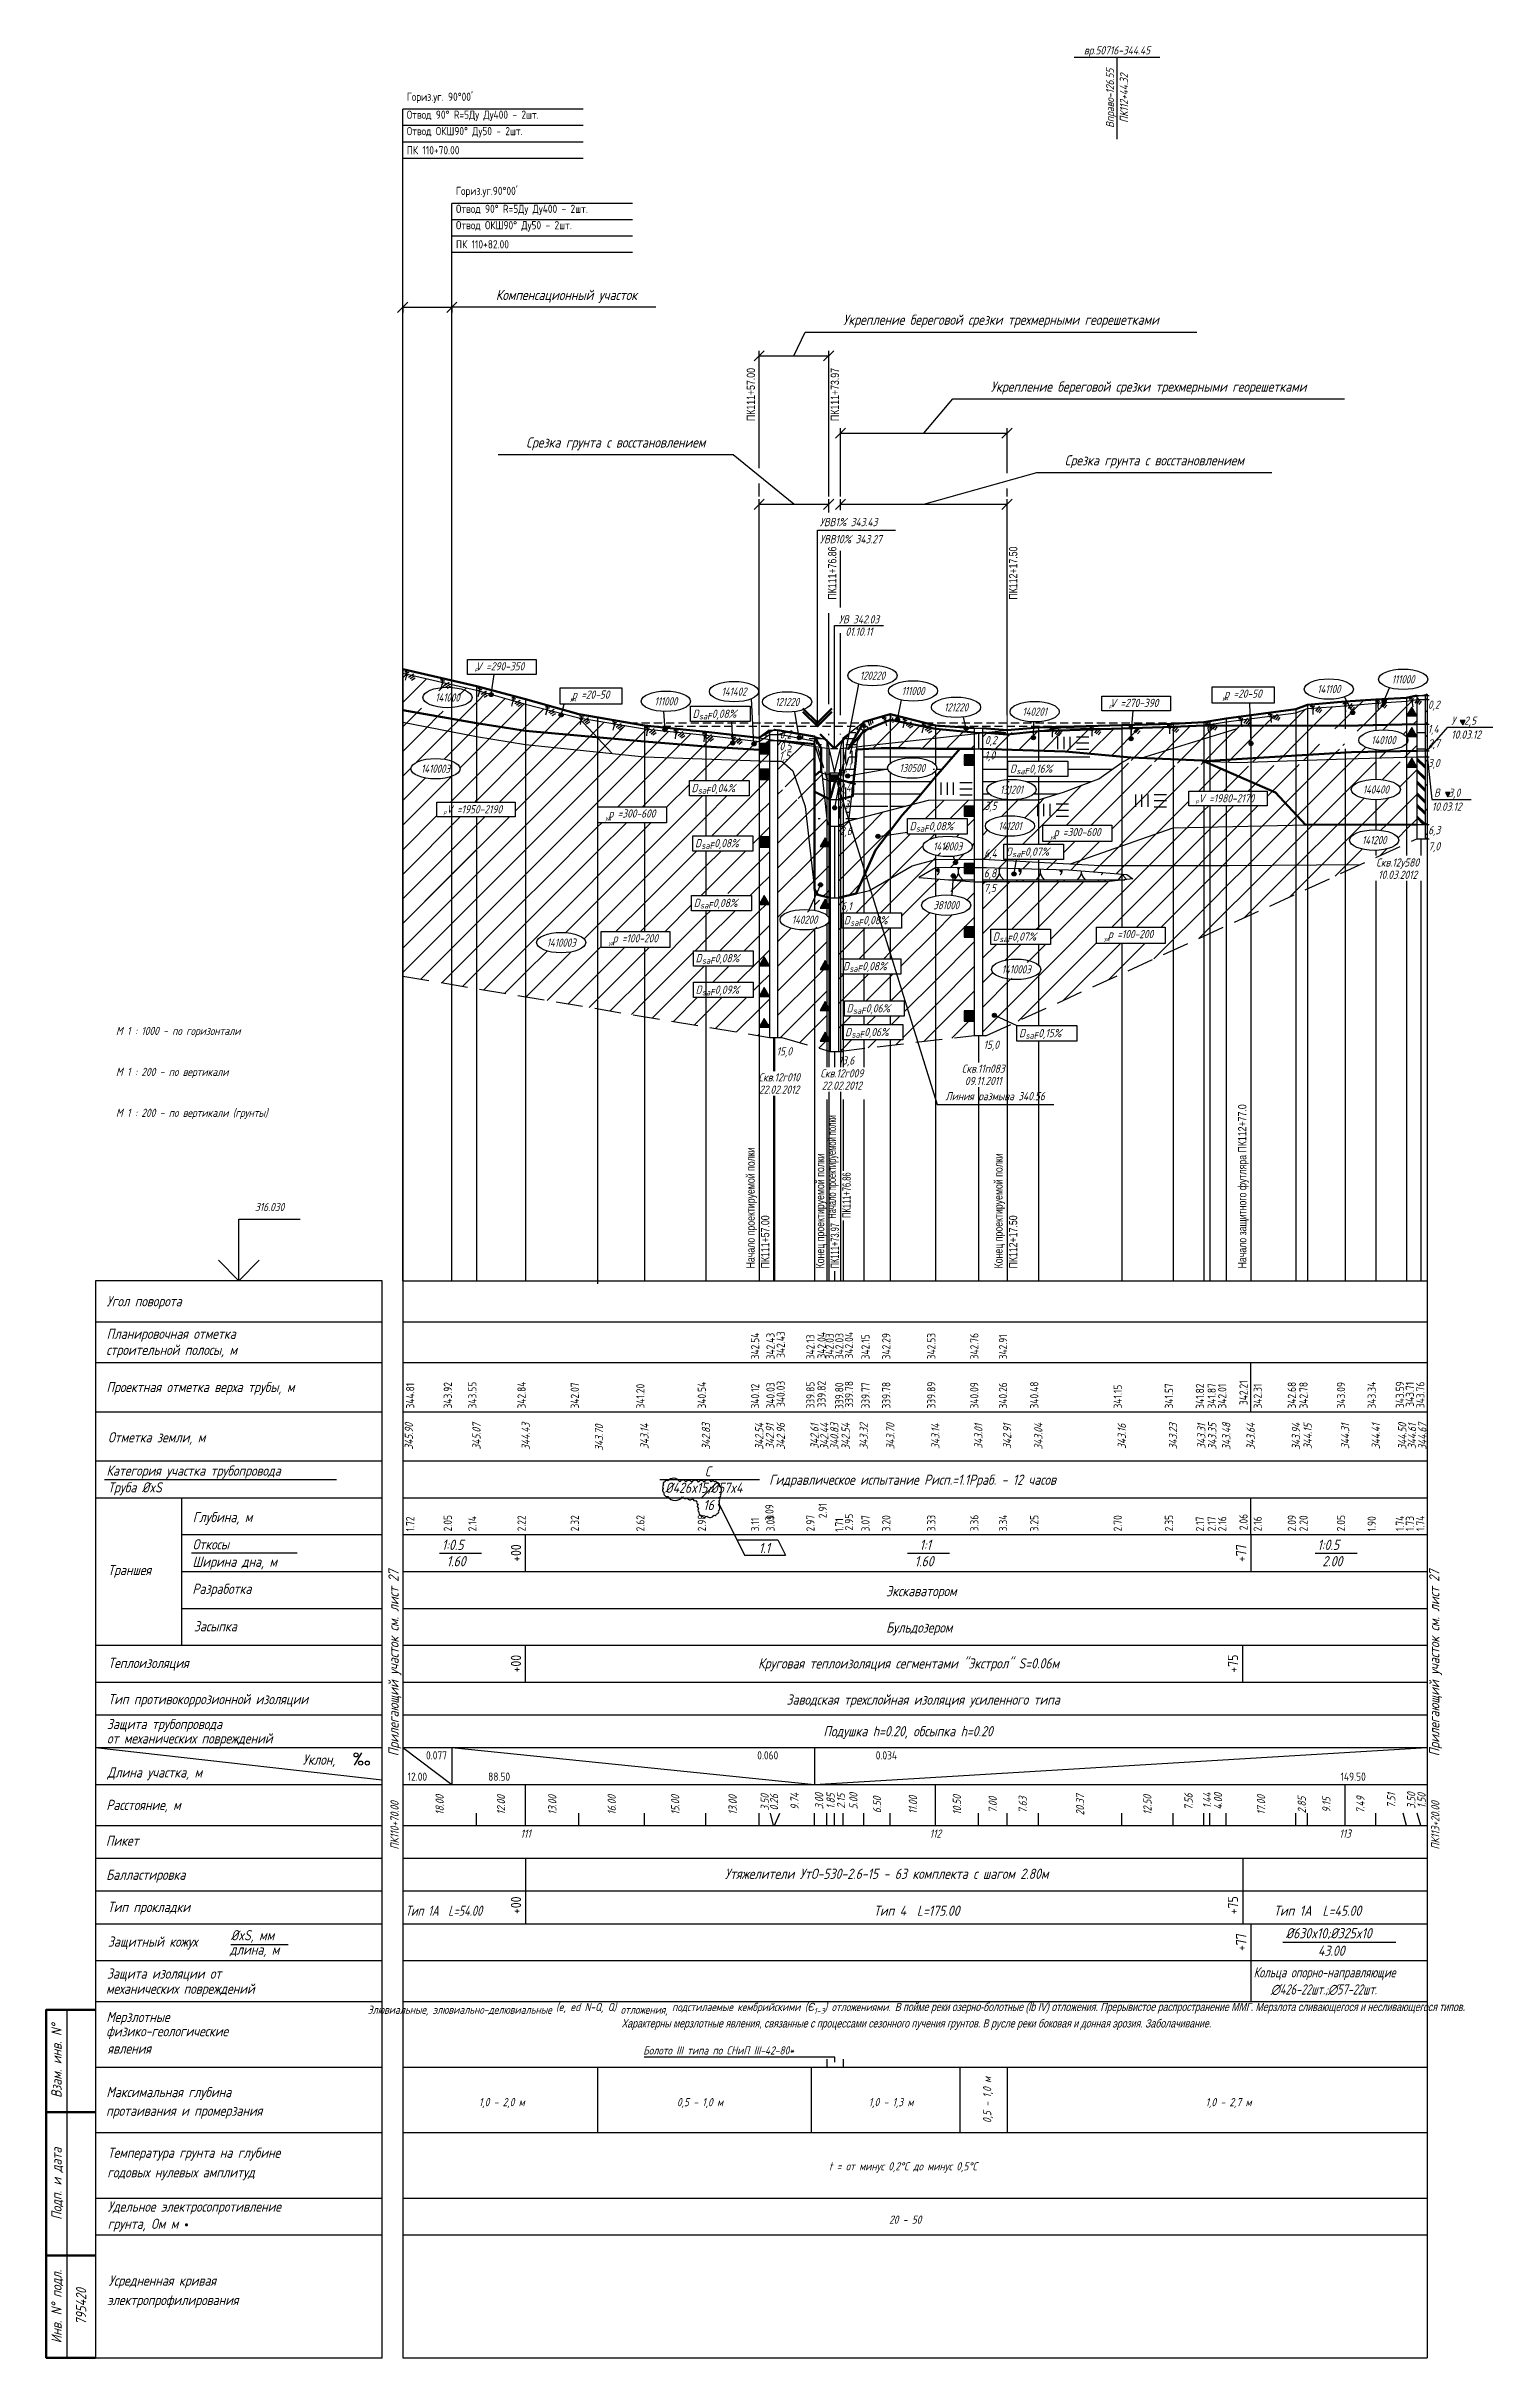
# Model space of a CAD drawing. Extents: x 32 to 1138, y -41 to 702.
# Drawn here: x 32 to 386, y 32 to 597 of the extents above; entities that cross this region are included whole.
import ezdxf
from ezdxf.enums import TextEntityAlignment as Align

# ---------------------------------------------------------------- set-up
doc = ezdxf.new("R2010")
doc.units = 0
doc.linetypes.add('IZ_HIDDEN', pattern=[3, 2, -1])
doc.linetypes.add('ИИ27003', pattern=[9.5, 6.5, -3])
for name, color, linetype in [('Глубина траншеи', 7, 'Continuous'), ('изм.1', 232, 'Continuous'), ('Ординаты', 7, 'Continuous'), ('Отметки верха трубы', 7, 'Continuous'), ('Оформление', 7, 'Continuous'), ('Подвал', 7, 'Continuous'), ('Полки', 7, 'Continuous'), ('Профиль', 7, 'Continuous'), ('ТХ-Л', 140, 'Continuous')]:
    doc.layers.add(name, color=color, linetype=linetype)
for name, color, linetype, lineweight in [('ИИ_ГЕОЛОГИЯ_025', 7, 'Continuous', 25), ('ИИ_ГЕОЛОГИЯ_050', 7, 'Continuous', 50), ('ИИ_ГЕОФИЗИКА_025', 7, 'Continuous', 25), ('ИИ_ГИДРОЛОГИЯ_025', 150, 'Continuous', 25), ('ИИ_ОФОРМЛЕНИЕ_025', 7, 'Continuous', 25), ('ИИ_ПРОФИЛЬ_025', 7, 'Continuous', 25)]:
    doc.layers.add(name, color=color, linetype=linetype, lineweight=lineweight)
doc.styles.add('1', font='simplex.shx', dxfattribs={"width": 0.8, "height": 2})
doc.styles.add('VNIPISIMPLEXCUR', font='simplex.shx', dxfattribs={"width": 0.8, "oblique": 15})
doc.linetypes.add('ИИ27001', pattern='A,2.5,[1,3dservice.shx,S=1.85,R=180.00002,X=0,Y=0],2.5,-1', length=6)
doc.linetypes.add('ИИ27002', pattern='A,2,-0.6,[1,3dservice.shx,S=0.6,R=30.000013,X=0.9,Y=0],-0.6,[1,3dservice.shx,S=0.6,R=-30.000013,X=0.3,Y=0],-0.6,[1,3dservice.shx,S=0.6,R=209.999975,X=-0.3,Y=0],-0.6,[1,3dservice.shx,S=0.6,R=150.000007,X=-0.9,Y=0],-0.6,2', length=7)
doc.linetypes.add('ИИ27005', pattern='A,2.5,[1,3dservice.shx,S=1.85,R=180.00002,X=0,Y=0],2.5,-2,[4,3dservice.shx,S=0.5,R=0,X=0,Y=0],-2', length=9)
doc.dimstyles.new('ИИ-1000-м-dm$0', dxfattribs={"dimtxt": 2.5, "dimasz": 2.5, "dimexe": 1.25, "dimexo": 0, "dimgap": 1, "dimtad": 1, "dimtoh": 1, "dimzin": 1, "dimdsep": 46, "dimtxsty": 'VNIPISIMPLEXCUR', "dimblk": 'OBLIQUE', "dimcen": 2.5, "dimaunit": 1, "dimazin": 0, "dimtfac": 1, "dimtmove": 1, "dimatfit": 2, "dimfxl": 1, "dimarcsym": 0})
pattern_1 = [(45, (-109.8507, -50.754), (-3, 3), [])]
pattern_2 = [(90, (-109.8507, -50.754), (-4.5, 4.5), [3, -6]), (90, (-108.3507, -50.754), (-4.5, 4.5), [3, -6]), (90, (-106.8507, -50.754), (-4.5, 4.5), [3, -6]), (0, (-105.3507, -50.754), (4.5, 4.5), [3, -6]), (0, (-105.3507, -49.254), (4.5, 4.5), [3, -6]), (0, (-105.3507, -47.754), (4.5, 4.5), [3, -6])]
pattern_3 = [(0, (-109.8507, -50.754), (0, 3), [])]

msp = doc.modelspace()

# ---------------------------------------------------------------- texts
at = {"layer": 'Глубина траншеи', "ltscale": 100, "char_height": 2, "style": '1'}
for s, insert, attachment_point, rotation in [('\\W0.800;\\W0.8;\\Q0.0;1.72', (120.303, 234.148), 1, 89.99998), ('\\W0.800;\\W0.8;\\Q0.0;2.05', (131.485, 234.148), 7, 89.99998), ('\\W0.800;\\W0.8;\\Q0.0;2.14', (137.485, 234.148), 7, 89.99998), ('\\W0.800;\\W0.8;\\Q0.0;2.22', (149.485, 234.148), 7, 89.99998), ('\\W0.800;\\W0.8;\\Q0.0;2.32', (162.485, 234.148), 7, 89.99998), ('\\W0.800;\\W0.8;\\Q0.0;2.62', (178.485, 234.148), 7, 89.99998), ('\\W0.800;\\W0.8;\\Q0.0;2.98', (193.485, 234.148), 7, 89.99998), ('\\W0.800;\\W0.8;\\Q0.0;3.11', (206.485, 234.148), 7, 89.99998), ('\\W0.800;\\W0.8;\\Q0.0;3.09', (209.985, 236.748), 7, 89.99998), ('\\W0.800;\\W0.8;\\Q0.0;3.09', (210.245, 234.148), 7, 89.99998), ('\\W0.800;\\W0.8;\\Q0.0;2.97', (219.985, 234.148), 7, 89.99998), ('\\W0.800;\\W0.8;\\Q0.0;2.91', (222.985, 237.357), 7, 89.99998), ('\\W0.800;\\W0.8;\\Q0.0;1.71', (227.026, 234.038), 7, 89.99998), ('\\W0.800;\\W0.8;\\Q0.0;2.95', (229.395, 234.367), 7, 89.99998), ('\\W0.800;\\W0.8;\\Q0.0;3.07', (233.424, 234.148), 7, 89.99998), ('\\W0.800;\\W0.8;\\Q0.0;3.20', (238.485, 234.148), 7, 89.99998), ('\\W0.800;\\W0.8;\\Q0.0;3.33', (249.485, 234.148), 7, 89.99998), ('\\W0.800;\\W0.8;\\Q0.0;3.36', (259.985, 234.148), 7, 89.99998), ('\\W0.800;\\W0.8;\\Q0.0;3.34', (266.985, 234.148), 7, 89.99998), ('\\W0.800;\\W0.8;\\Q0.0;3.25', (274.615, 234.148), 7, 89.99998), ('\\W0.800;\\W0.8;\\Q0.0;2.70', (294.985, 234.148), 7, 89.99998), ('\\W0.800;\\W0.8;\\Q0.0;2.35', (307.485, 234.148), 7, 89.99998), ('\\W0.800;\\W0.8;\\Q0.0;2.17', (315.045, 234.134), 7, 89.99998), ('\\W0.800;\\W0.8;\\Q0.0;2.17', (317.919, 234.148), 7, 89.99998), ('\\W0.800;\\W0.8;\\Q0.0;2.16', (320.485, 234.148), 7, 89.99998), ('\\W0.800;\\W0.8;\\Q0.0;2.06', (325.689, 234.423), 7, 89.99998), ('\\W0.800;\\W0.8;\\Q0.0;2.16', (329.136, 234.148), 7, 89.99998), ('\\W0.800;\\W0.8;\\Q0.0;2.09', (337.485, 234.148), 7, 89.99998), ('\\W0.800;\\W0.8;\\Q0.0;2.20', (340.335, 234.148), 7, 89.99998), ('\\W0.800;\\W0.8;\\Q0.0;2.05', (349.485, 234.148), 7, 89.99998), ('\\W0.800;\\W0.8;\\Q0.0;1.90', (356.975, 234.148), 7, 89.99998), ('\\W0.800;\\W0.8;\\Q0.0;1.74', (363.851, 234.238), 7, 89.99998), ('\\W0.800;\\W0.8;\\Q0.0;1.73', (366.287, 234.229), 7, 89.99998), ('\\W0.800;\\W0.8;\\Q0.0;1.74', (368.851, 234.238), 7, 90)]:
    msp.add_mtext(s, dxfattribs=dict(at, insert=insert, attachment_point=attachment_point, rotation=rotation))
at = {"layer": 'изм.1', "char_height": 2.5, "style": 'VNIPISIMPLEXCUR'}
for s, insert, attachment_point in [('16', (192.838, 241.828), 1), ('1.1', (209.093, 231.326), 3)]:
    msp.add_mtext_dynamic_manual_height_columns(s, width=6.56325, gutter_width=25, heights=[0], dxfattribs=dict(at, insert=insert, attachment_point=attachment_point))
at = {"layer": 'ИИ_ГЕОЛОГИЯ_025', "style": 'VNIPISIMPLEXCUR', "oblique": 15, "width": 0.8}
for s, height, p in [('D  =0,08%%%', 2, (190.238, 432.791)), ('sal', 1.5, (191.786, 432.431)), ('D  =0,16%%%', 2, (267.702, 419.394)), ('sal', 1.5, (269.25, 419.034)), ('D  =0,04%%%', 2, (189.962, 414.64)), ('sal', 1.5, (191.511, 414.279)), ('D  =0,08%%%', 2, (243.193, 405.354)), ('sal', 1.5, (244.742, 404.994)), ('D  =0,08%%%', 2, (190.829, 401.19)), ('sal', 1.5, (192.378, 400.83)), ('D  =0,07%%%', 2, (266.672, 399.129)), ('sal', 1.5, (268.221, 398.769)), ('D  =0,08%%%', 2, (190.517, 386.607)), ('sal', 1.5, (192.066, 386.247)), ('D  =0,08%%%', 2, (227.156, 382.385)), ('sal', 1.5, (228.705, 382.024)), ('D  =0,07%%%', 2, (263.515, 378.388)), ('sal', 1.5, (265.064, 378.027)), ('D  =0,08%%%', 2, (190.965, 373.111)), ('sal', 1.5, (192.514, 372.751)), ('D  =0,08%%%', 2, (226.936, 371.152)), ('D  =0,09%%%', 2, (190.965, 365.404)), ('sal', 1.5, (228.484, 370.791)), ('sal', 1.5, (192.514, 365.044)), ('D  =0,06%%%', 2, (227.82, 360.871)), ('sal', 1.5, (229.369, 360.511)), ('D  =0,06%%%', 2, (227.445, 355.061)), ('sal', 1.5, (228.994, 354.701)), ('D  =0,15%%%', 2, (269.921, 354.809)), ('sal', 1.5, (271.47, 354.449))]:
    msp.add_text(s, height=height, dxfattribs=at).set_placement(p)
at = {"layer": 'ИИ_ГЕОЛОГИЯ_025', "style": 'VNIPISIMPLEXCUR', "oblique": 15}
for s, width, p in [('0,2', 0.8, (369.692, 436.011)), ('0,2', 0.8, (211.494, 428.746)), ('1,4', 0.8, (369.649, 430.093)), ('0,5', 0.8, (211.431, 425.875)), ('1,5', 0.8, (211.377, 423.582)), ('0,2', 0.8, (261.592, 427.36)), ('1,0', 0.8, (261.503, 423.641)), ('2,7', 0.8, (369.726, 426.581)), ('0,1', 0.6, (226.591, 420.859)), ('3,0', 0.8, (369.668, 421.777)), ('1,3', 0.6, (226.11, 411.628)), ('0,4', 0.6, (226.219, 415.761)), ('3,5', 0.8, (261.488, 411.302)), ('2,6', 0.8, (226.157, 405.18)), ('6,3', 0.8, (369.747, 405.371)), ('7,0', 0.8, (369.78, 401.431)), ('6,8', 0.8, (261.293, 394.86)), ('6,4', 0.8, (261.403, 399.684)), ('7,5', 0.8, (261.302, 391.26)), ('6,1', 0.8, (226.435, 386.81)), ('15,0', 0.8, (210.721, 351.36)), ('13,6', 0.8, (225.898, 349.132)), ('15,0', 0.8, (261.23, 352.96))]:
    msp.add_text(s, height=2, dxfattribs=dict(at, width=width)).set_placement(p, align=Align.MIDDLE_LEFT)
at = {"layer": 'ИИ_ГЕОЛОГИЯ_025', "style": 'VNIPISIMPLEXCUR', "oblique": 15, "width": 0.8}
for s, p in [('Скв.12у580', (362.309, 398.474)), ('10.03.2012', (362.309, 395.474)), ('Скв.12г010', (211.352, 346.015)), ('Скв.12г009', (226.659, 346.994)), ('Скв.11п083', (261.167, 348.136)), ('09.11.2011', (261.167, 345.136)), ('22.02.2012', (211.352, 343.015)), ('22.02.2012', (226.659, 343.994))]:
    msp.add_text(s, height=2, dxfattribs=at).set_placement(p, align=Align.TOP_CENTER)
at = {"layer": 'ИИ_ГЕОФИЗИКА_025', "style": 'VNIPISIMPLEXCUR', "oblique": 15, "width": 0.8}
for s, height, p in [('V =290-350', 2, (143.213, 445.374)), ('P', 1, (137.405, 444.364)), ('уд', 1, (161.044, 437.466)), ('р =20-50', 2, (165.382, 438.472)), ('P', 1, (292.195, 435.438)), ('V =270-390', 2, (298.003, 436.447)), ('уд', 1, (320.244, 437.697)), ('р =20-50', 2, (324.582, 438.704)), ('P', 1, (313.334, 412.179)), ('V =1980-2170', 2, (320.505, 413.146)), ('P', 1, (129.763, 409.505)), ('V =1950-2190', 2, (136.935, 410.472)), ('уд', 1, (169.614, 408.301)), ('р =300-600', 2, (175.439, 409.44)), ('уд', 1, (278.273, 403.765)), ('р =300-600', 2, (284.099, 404.904)), ('р =100-200', 2, (176.263, 378.969)), ('уд', 1, (291.321, 378.853)), ('р =100-200', 2, (297.146, 379.992)), ('уд', 1, (170.438, 377.83))]:
    msp.add_text(s, height=height, dxfattribs=at).set_placement(p, align=Align.MIDDLE_CENTER)
at = {"layer": 'ИИ_ГИДРОЛОГИЯ_025', "style": 'VNIPISIMPLEXCUR', "oblique": 15, "width": 0.8}
for s, p in [('УВВ1%%% 343.43', (221.248, 479.593)), ('УВВ10%%% 343.27', (221.296, 475.42))]:
    msp.add_text(s, height=2, dxfattribs=at).set_placement(p)
for s, p in [('УВ 342.03', (230.835, 456.848)), ('01.10.11', (230.835, 453.848)), ('Линия размыва 340.56', (264.07, 340.414))]:
    msp.add_text(s, height=2, dxfattribs=at).set_placement(p, align=Align.MIDDLE_CENTER)
at = {"layer": 'ИИ_ПРОФИЛЬ_025', "style": 'VNIPISIMPLEXCUR', "oblique": 15, "width": 0.8}
for s, p in [('вр.50716-344.45', (293.805, 594.787)), ('316.030', (86.985, 312.348)), ('111', (149.485, 159.348)), ('112', (249.485, 159.348)), ('113', (349.485, 159.348))]:
    msp.add_text(s, height=2, dxfattribs=at).set_placement(p, align=Align.CENTER)
for s, p in [('Вправо-126.55', (293.105, 584.087)), ('345.90', (121.975, 257.348)), ('345.07', (138.485, 257.348)), ('344.43', (150.485, 257.348)), ('343.70', (168.383, 257.01)), ('343.14', (179.485, 257.348)), ('342.83', (194.485, 257.348)), ('342.54', (207.485, 257.348)), ('342.91', (210.093, 257.348)), ('342.96', (212.751, 257.348)), ('342.61', (220.985, 257.348)), ('342.44', (223.37, 257.348)), ('340.83', (225.835, 257.348)), ('342.54', (228.57, 257.348)), ('343.32', (232.985, 257.348)), ('343.70', (239.485, 257.348)), ('343.14', (250.485, 257.348)), ('343.01', (260.985, 257.348)), ('342.91', (267.985, 257.348)), ('343.04', (275.615, 257.348)), ('343.16', (295.985, 257.348)), ('343.23', (308.485, 257.348)), ('343.31', (315.392, 257.348)), ('343.35', (318.055, 257.348)), ('343.48', (321.485, 257.348)), ('343.94', (338.485, 257.348)), ('344.15', (341.335, 257.348)), ('344.31', (350.485, 257.348)), ('344.41', (357.975, 257.348)), ('344.50', (364.423, 257.348)), ('344.61', (366.792, 257.348)), ('344.67', (369.334, 257.348)), ('ПК110+70.00', (118.485, 162.348)), ('ПК113+20.00', (372.485, 162.348))]:
    msp.add_text(s, height=2, rotation=90, dxfattribs=at).set_placement(p, align=Align.CENTER)
for s, p in [('ПК112+44.32', (294.505, 584.087)), ('0,5 - 1,0 м', (261.12, 95.287))]:
    msp.add_text(s, height=2, rotation=90, dxfattribs=at).set_placement(p, align=Align.TOP_CENTER)
for s, p in [('М 1 : 1000 - по горизонтали', (49.485, 355.348)), ('М 1 : 200 - по вертикали', (49.485, 345.348)), ('М 1 : 200 - по вертикали (грунты)', (49.485, 335.348)), ('Болото III типа по СНиП III-42-80*', (178.178, 106.4))]:
    msp.add_text(s, height=2, dxfattribs=at).set_placement(p)
for s, p in [('18.00', (128.485, 167.348)), ('12.00', (143.485, 167.348)), ('13.00', (155.985, 167.348)), ('16.00', (170.485, 167.348)), ('15.00', (185.985, 167.348)), ('13.00', (199.985, 167.348)), ('3.50', (207.836, 167.968)), ('0.26', (210.115, 167.968)), ('9.74', (215.115, 168.21)), ('3.00', (221.121, 168.264)), ('1.85', (223.91, 168.264)), ('2.15', (226.457, 168.264)), ('5.00', (229.485, 168.264)), ('6.50', (235.235, 167.348)), ('11.00', (243.985, 167.348)), ('10.50', (254.735, 167.348)), ('7.00', (263.485, 167.348)), ('7.63', (270.8, 167.348)), ('20.37', (284.8, 167.348)), ('12.50', (301.235, 167.348)), ('7.56', (311.265, 168.094)), ('1.44', (315.765, 168.464)), ('4.00', (318.485, 168.231)), ('17.00', (328.985, 167.348)), ('2.85', (338.91, 167.348)), ('9.15', (344.91, 167.348)), ('7.49', (353.23, 167.348)), ('7.51', (360.73, 168.403)), ('3.50', (365.609, 168.403)), ('1.50', (368.139, 168.403))]:
    msp.add_text(s, height=2, rotation=90, dxfattribs=at).set_placement(p, align=Align.MIDDLE_CENTER)
for s, p in [('1,0 - 2,0 м', (143.66, 95.766)), ('0,5 - 1,0 м', (192.034, 95.766)), ('1,0 - 1,3 м', (238.673, 95.766)), ('1,0 - 2,7 м', (321.046, 95.766)), ('t = от минус 0,2%%DC до минус 0,5%%DC ', (242.123, 80.109)), ('20 - 50', (242.123, 67.083))]:
    msp.add_text(s, height=2, dxfattribs=at).set_placement(p, align=Align.TOP_CENTER)
at = {"layer": 'ИИ_ПРОФИЛЬ_025', "insert": (244.836, 118.33), "char_height": 2, "width": 246.42961, "attachment_point": 2, "style": 'VNIPISIMPLEXCUR'}
msp.add_mtext('Элювиальные, элювиально-делювиальные {\\A1;(e, ed N-Q, Q)} отложени{\\A1;я, подстилаемые кембрийскими (\\fArial|b0|i0|c204|p34;Є\\Fsimplex|c204;\\H0.7x;\\S^ 1-3;\\H1.4286x;) отложениями. \\Fc:\\3dservice\\simplex|c204;\\H0.99998x;В пойме реки озерно-болотные (lb IV) отложения. Прерывистое распространение ММГ. Мерзлота сливающегося и несливающегося типов. Характерны мерзлотные явления, связанные с процессами сезонного пучения грунтов. В русле реки боковая и донная эрозия. Заболачивание.}', dxfattribs=at)
at = {"layer": 'Ординаты', "ltscale": 100, "insert": (325.985, 298.348), "char_height": 2, "attachment_point": 7, "rotation": 90}
msp.add_mtext('\\W0.800;\\W0.8;\\Q0.0;Начало защитного футляра ПК112+77.0', dxfattribs=at)
at = {"layer": 'Ординаты', "char_height": 2, "attachment_point": 7, "rotation": 90}
for s, insert in [('\\W0.800;\\W0.8;\\Q0.0;Начало проектируемой полки', (205.985, 298.348)), ('{\\W0.6;Начало проектируемой полки}', (225.844, 310.505)), ('\\W0.800;\\W0.8;\\Q0.0;Конец проектируемой полки', (222.956, 298.348)), ('\\W0.800;\\W0.8;\\Q0.0;Конец проектируемой полки', (266.485, 298.348)), ('{\\W0.6;ПК111+76.86}', (228.844, 310.7)), ('\\W0.800;\\W0.8;\\Q0.0;ПК111+57.00', (208.985, 298.348)), ('\\W0.800;\\W0.8;\\Q0.0;ПК112+17.50', (269.485, 298.348)), ('{\\W0.6;ПК111+73.97}', (225.956, 298.348))]:
    msp.add_mtext(s, dxfattribs=dict(at, insert=insert))
at = {"layer": 'Отметки верха трубы', "ltscale": 100, "char_height": 2, "rotation": 89.99998, "style": '1'}
for s, insert, attachment_point in [('\\W0.800;\\W0.8;\\Q0.0;344.81', (120.303, 264.148), 1), ('\\W0.800;\\W0.8;\\Q0.0;343.92', (131.485, 264.148), 7), ('\\W0.800;\\W0.8;\\Q0.0;343.55', (137.485, 264.148), 7), ('\\W0.800;\\W0.8;\\Q0.0;342.84', (149.485, 264.148), 7), ('\\W0.800;\\W0.8;\\Q0.0;342.07', (162.485, 264.148), 7), ('\\W0.800;\\W0.8;\\Q0.0;341.20', (178.485, 264.148), 7), ('\\W0.800;\\W0.8;\\Q0.0;340.54', (193.485, 264.148), 7), ('\\W0.800;\\W0.8;\\Q0.0;340.12', (206.485, 264.148), 7), ('\\W0.800;\\W0.8;\\Q0.0;340.03', (210.245, 264.148), 7), ('\\W0.800;\\W0.8;\\Q0.0;340.03', (212.744, 264.533), 7), ('\\W0.800;\\W0.8;\\Q0.0;339.85', (219.985, 264.148), 7), ('\\W0.800;\\W0.8;\\Q0.0;339.82', (222.698, 264.426), 7), ('\\W0.800;\\W0.8;\\Q0.0;339.80', (227.026, 264.038), 7), ('\\W0.800;\\W0.8;\\Q0.0;339.78', (229.395, 264.367), 7), ('\\W0.800;\\W0.8;\\Q0.0;339.77', (233.424, 264.148), 7), ('\\W0.800;\\W0.8;\\Q0.0;339.78', (238.485, 264.148), 7), ('\\W0.800;\\W0.8;\\Q0.0;339.89', (249.485, 264.148), 7), ('\\W0.800;\\W0.8;\\Q0.0;340.09', (259.985, 264.148), 7), ('\\W0.800;\\W0.8;\\Q0.0;340.26', (266.985, 264.148), 7), ('\\W0.800;\\W0.8;\\Q0.0;340.48', (274.615, 264.148), 7), ('\\W0.800;\\W0.8;\\Q0.0;341.15', (294.985, 264.148), 7), ('\\W0.800;\\W0.8;\\Q0.0;341.57', (307.485, 264.148), 7), ('\\W0.800;\\W0.8;\\Q0.0;341.82', (315.045, 264.087), 7), ('\\W0.800;\\W0.8;\\Q0.0;341.87', (317.919, 264.148), 7), ('\\W0.800;\\W0.8;\\Q0.0;342.01', (320.485, 264.148), 7), ('\\W0.800;\\W0.8;\\Q0.0;342.21', (325.689, 264.984), 7), ('\\W0.800;\\W0.8;\\Q0.0;342.31', (329.136, 264.148), 7), ('\\W0.800;\\W0.8;\\Q0.0;342.68', (337.485, 264.148), 7), ('\\W0.800;\\W0.8;\\Q0.0;342.78', (340.335, 264.148), 7), ('\\W0.800;\\W0.8;\\Q0.0;343.09', (349.485, 264.148), 7), ('\\W0.800;\\W0.8;\\Q0.0;343.34', (356.975, 264.148), 7), ('\\W0.800;\\W0.8;\\Q0.0;343.59', (363.851, 264.238), 7), ('\\W0.800;\\W0.8;\\Q0.0;343.71', (366.287, 264.563), 7), ('\\W0.800;\\W0.8;\\Q0.0;343.76', (368.851, 264.238), 7)]:
    msp.add_mtext(s, dxfattribs=dict(at, insert=insert, attachment_point=attachment_point))
at = {"layer": 'Оформление', "char_height": 2, "rotation": 90}
for s, insert, attachment_point in [('\\W0.800;\\W0.8;\\Q0.0;ПК111+57.00', (205.485, 518.221), 9), ('{\\W0.8;ПК111+73.97}', (223.956, 518.221), 3), ('{\\W0.8;ПК111+76.86}', (225.344, 474.623), 9), ('\\W0.800;\\W0.8;\\Q0.0;ПК112+17.50', (267.485, 474.623), 3)]:
    msp.add_mtext(s, dxfattribs=dict(at, insert=insert, attachment_point=attachment_point))
at = {"layer": 'Подвал', "ltscale": 100, "char_height": 2, "attachment_point": 7, "rotation": 90, "style": '1'}
for s, insert in [('\\W0.800;\\W0.8;\\Q0.0;342.54', (206.485, 276.148)), ('\\W0.800;\\W0.8;\\Q0.0;342.43', (210.245, 276.148)), ('\\W0.800;\\W0.8;\\Q0.0;342.43', (212.744, 276.514)), ('\\W0.800;\\W0.8;\\Q0.0;342.04', (222.698, 276.35)), ('\\W0.800;\\W0.8;\\Q0.0;342.03', (224.677, 276.148)), ('\\W0.800;\\W0.8;\\Q0.0;342.03', (227.06, 276.199)), ('\\W0.800;\\W0.8;\\Q0.0;342.04', (229.395, 276.367)), ('\\W0.800;\\W0.8;\\Q0.0;342.29', (238.485, 276.148)), ('\\W0.800;\\W0.8;\\Q0.0;342.53', (249.485, 276.148)), ('\\W0.800;\\W0.8;\\Q0.0;342.76', (259.985, 276.148)), ('\\W0.800;\\W0.8;\\Q0.0;342.13', (219.985, 276.148)), ('\\W0.800;\\W0.8;\\Q0.0;342.15', (233.424, 276.148)), ('\\W0.800;\\W0.8;\\Q0.0;342.91', (266.985, 276.148))]:
    msp.add_mtext(s, dxfattribs=dict(at, insert=insert))
at = {"layer": 'Подвал', "ltscale": 100, "char_height": 2, "style": '1'}
for s, insert, attachment_point in [('\\W0.800;\\W0.8;\\Q0.0;12.00', (120.685, 173.248), 7), ('\\W0.800;\\W0.8;\\Q0.0;0.077', (130.285, 180.448), 3), ('\\W0.800;\\W0.8;\\Q0.0;88.50', (140.335, 173.248), 7), ('\\W0.800;\\W0.8;\\Q0.0;0.060', (211.135, 180.448), 3), ('\\W0.800;\\W0.8;\\Q0.0;0.034', (234.935, 180.448), 1), ('\\W0.800;\\W0.8;\\Q0.0;149.50', (354.535, 173.248), 9)]:
    msp.add_mtext(s, dxfattribs=dict(at, insert=insert, attachment_point=attachment_point))
at = {"layer": 'ТХ-Л', "oblique": 15, "width": 0.8}
for s, height, rotation, style, p in [('343.64', 2, 90, 'VNIPISIMPLEXCUR', (327.422, 257.348)), ('Прилегающий участок см. лист 27', 2.5, 89.99998, '1', (118.485, 201.967)), ('Прилегающий участок см. лист 27', 2.5, 89.99998, '1', (372.485, 201.967))]:
    msp.add_text(s, height=height, rotation=rotation, dxfattribs=dict(at, style=style)).set_placement(p, align=Align.CENTER)
at = {"layer": 'ТХ-Л', "style": 'VNIPISIMPLEXCUR', "oblique": 15}
for s, width, p in [('С', 0.8, (193.236, 247.549)), ('%%C426x15;%%C57x4', 0.8, (183.544, 243.544)), ('Гидравлическое испытание Рисп.=1.1Рраб. - 12 часов', 0.8, (208.911, 245.506)), ('1:0.5', 0.8, (129.043, 229.614)), ('1:1', 0.8, (245.631, 229.614)), ('1:0.5', 0.8, (342.737, 229.614)), ('1.60', 0.8, (130.233, 225.609)), ('1.60', 0.8, (244.451, 225.609)), ('2.00', 0.8, (343.927, 225.609)), ('Экскаватором', 0.8, (237.452, 218.313)), ('Бульдозером', 0.8, (237.452, 209.422)), ('Тип 1А  L=54.00', 0.7, (120.187, 140.263)), ('Тип 4  L=175.00', 0.8, (234.453, 140.263)), ('Тип 1А  L=45.00', 0.8, (332.092, 140.263)), ('%%C630x10;%%C325x10', 0.8, (334.988, 134.765)), ('43.00', 0.8, (342.846, 130.489))]:
    msp.add_text(s, height=2.5, dxfattribs=dict(at, width=width)).set_placement(p)
at = {"layer": 'ТХ-Л', "char_height": 2, "attachment_point": 1}
for s, insert, width in [("\\Fsimplex.shx;\\W0.8000000000;\\T1.0000000000;\\o\\lГориз.уг. 90°00'", (120.485, 585.449), 20.57143), ('{\\Fsimplex|c204;\\W0.8;Отвод 90° R=5Ду Ду\\Fsimplex|c0;4\\Fsimplex|c204;00 - 2шт.}', (120.485, 581.068), 44.26667), ('\\Fsimplex.shx;\\W0.8000000000;\\T1.0000000000;\\o\\lОтвод ОКШ90° Ду50 - 2шт.', (120.485, 577.068), 38.70476), ('{\\Fsimplex|c204;\\W0.8;ПК 110+\\Fsimplex|c0;7\\Fsimplex|c204;0.00}', (120.485, 572.402), 17.06667), ("\\Fsimplex.shx;\\W0.8000000000;\\T1.0000000000;\\o\\lГориз.уг.90°00'", (132.485, 562.471), 19.12381), ('{\\Fsimplex|c204;\\W0.8;Отвод 90° R=5Ду Ду\\Fsimplex|c0;4\\Fsimplex|c204;00 - 2шт.}', (132.485, 558.09), 44.26667), ('\\Fsimplex.shx;\\W0.8000000000;\\T1.0000000000;\\o\\lОтвод ОКШ90° Ду50 - 2шт.', (132.485, 554.09), 38.70476), ('{\\Fsimplex|c204;\\W0.8;ПК 110+8\\Fsimplex|c0;2\\Fsimplex|c204;.00}', (132.485, 549.423), 17.37143)]:
    msp.add_mtext(s, dxfattribs=dict(at, insert=insert, width=width))
at = {"layer": 'ТХ-Л', "char_height": 2.5, "attachment_point": 2, "rotation": 90, "style": 'VNIPISIMPLEXCUR'}
for s, insert in [('{\\Q0;+00}', (145.868, 228.846)), ('{\\Q0;+77}', (322.868, 228.846)), ('{\\Q0;+00}', (145.868, 201.846)), ('{\\Q0;+75}', (320.868, 201.846)), ('{\\Q0;+00}', (145.868, 142.846)), ('{\\Q0;+75}', (320.868, 142.846)), ('{\\Q0;+77}', (322.868, 133.846))]:
    msp.add_mtext(s, dxfattribs=dict(at, insert=insert))
at = {"layer": 'ТХ-Л', "char_height": 2.5, "attachment_point": 1, "style": 'VNIPISIMPLEXCUR'}
for s, insert, width in [('Круговая теплоизоляция сегментами "Экстрол" S=0.06м', (206.208, 203.155), 92.2332), ('Заводская трехслойная изоляция усиленного типа', (213.145, 194.316), 84.41854), ('{\\Fsimplex|c204;Подушка h=0.20, обсыпка h=0.20}', (222.144, 186.599), 84.41854), ('\\pi0.59301;Утяжелители УтО-530-2.6-15 - 63 комплекта с шагом 2.80м', (197.525, 151.78), 105.6326)]:
    msp.add_mtext(s, dxfattribs=dict(at, insert=insert, width=width))
at = {"layer": 'ТХ-Л', "insert": (323.58, 127.717), "char_height": 2.5, "attachment_point": 1, "style": 'VNIPISIMPLEXCUR'}
msp.add_mtext_dynamic_manual_height_columns('\\pi3.5588;{\\W0.7;Кольца опорно-направляющие   \\P\\pi7.7441;∅426-22шт.;∅57-22шт.}', width=49.35335, gutter_width=12.5, heights=[0], dxfattribs=at)

# ---------------------------------------------------------------- blocks, each defined once
blk = doc.blocks.new('ИИ14001')
at = {"color": 0, "linetype": 'Continuous'}
blk.add_lwpolyline([(0, 0), (1.79, 3)], dxfattribs=at)
for centre in [(0.35, 2.48), (1.47, 0.48), (3.08, 0.48)]:
    blk.add_circle(centre, 0.5, dxfattribs=at)
blk = doc.blocks.new('ИИ04016')
at = {"color": 0, "linetype": 'Continuous', "lineweight": 25}
blk.add_lwpolyline([(-70, 0), (-70, -263), (0, -263), (0, 0), (-70, 0)], close=True, dxfattribs=at)
for points in [[(-70, -10), (0, -10)], [(-70, -20), (0, -20)], [(-70, -32), (0, -32)], [(-70, -44), (0, -44)], [(-67.81, -48.55), (-11.16, -48.55)], [(-70, -53), (0, -53)], [(-70, -53), (-49, -53)], [(-49, -53), (-49, -62)], [(-49, -53), (-49, -89)], [(-49, -62), (0, -62)], [(-46.58, -66.46), (-20.75, -66.46)], [(-49, -71), (0, -71)], [(-49, -80), (0, -80)], [(-70, -89), (0, -89)], [(-70, -98), (0, -98)], [(-70, -106), (0, -106)], [(-70, -114), (0, -114)], [(-70, -114), (0, -121.88)], [(-70, -123), (0, -123)], [(-70, -133), (0, -133)], [(-70, -141), (0, -141)], [(-70, -149), (0, -149)], [(-70, -157), (0, -157)], [(-36.98, -162.05), (-22.99, -162.05)], [(-70, -166), (0, -166)], [(-70, -176), (0, -176)], [(-70, -192), (0, -192)], [(-70, -208), (0, -208)], [(-70, -224), (0, -224)], [(-70, -233), (0, -233)]]:
    blk.add_lwpolyline(points, dxfattribs=at)
at = {"color": 0, "linetype": 'Continuous', "lineweight": 25, "const_width": 0.365}
blk.add_lwpolyline([(-47.96, -230.54, 1), (-47.59, -230.54, 1)], format="xyb", close=True, dxfattribs=at)
at = {"color": 0, "linetype": 'Continuous', "lineweight": 25}
blk.add_blockref('ИИ14001', (-6.73, -118.27), dxfattribs=at)
at = {"color": 0, "linetype": 'Continuous', "lineweight": 25, "style": 'VNIPISIMPLEXCUR', "oblique": 15, "width": 0.8}
for s, p in [('Угол поворота', (-67.27, -6.25)), ('строительной полосы, м', (-67.37, -18.14)), ('Планировочная отметка', (-67.27, -14.2)), ('Проектная отметка верха трубы, м', (-67.32, -27.21)), ('Отметка земли, м', (-66.93, -39.48)), ('Категория участка трубопровода', (-67.32, -47.63)), ('Труба %%CxS', (-66.97, -51.71)), ('Глубина, м', (-46.25, -58.97)), ('Ширина дна, м', (-46.32, -69.87)), ('Откосы', (-46.27, -65.61)), ('Траншея', (-66.96, -71.89)), ('Разработка', (-46.34, -76.48)), ('Засыпка', (-45.96, -85.63)), ('Теплоизоляция', (-66.89, -94.58)), ('Тип противокоррозионной изоляции', (-66.9, -103.42)), ('Защита трубопровода', (-67.2, -109.5)), ('от механических повреждений', (-67.17, -113.01)), ('Уклон,', (-19.4, -118.19)), ('Длина участка, м', (-67.09, -121.31)), ('Расстояние, м', (-67.34, -129.25)), ('Пикет', (-67.44, -137.99)), ('Балластировка', (-67.38, -146.3)), ('Тип прокладки', (-67.03, -154.17)), ('Защитный кожух', (-66.96, -162.63)), ('длина, м', (-37.2, -164.57)), ('%%CxS, мм', (-36.96, -161.07)), ('Защита изоляции от', (-67.18, -170.43)), ('механических повреждений', (-67.42, -174.14)), ('Мерзлотные', (-67.34, -181.03)), ('физико-геологические', (-67.34, -184.5)), ('явления', (-67.07, -188.74)), ('Максимальная глубина', (-67.33, -199.37)), ('протаивания и промерзания', (-67.4, -203.93)), ('Температура грунта на глубине', (-67.01, -214.18)), ('годовых нулевых амплитуд', (-67.11, -218.96)), ('Удельное электросопротивление', (-67, -227.33)), ('грунта, Ом м', (-67, -231.53)), ('электропрофилирования', (-67.16, -250.15)), ('Усредненная кривая', (-66.76, -245.4))]:
    blk.add_text(s, height=2.5, dxfattribs=at).set_placement(p)
blk = doc.blocks.new('ИИ16001')
at = {"linetype": 'Continuous', "lineweight": 25}
h = blk.add_hatch(color=0, dxfattribs=at)
edge = h.paths.add_edge_path()
edge.add_arc((0, 0), 0.5, 0, 360)
at = {"color": 0, "linetype": 'Continuous', "lineweight": 25}
blk.add_circle((0, 0), 0.5, dxfattribs=at)
blk = doc.blocks.new('ИИ25004')
at = {"linetype": 'Continuous', "lineweight": 25}
blk.add_hatch(color=0, dxfattribs=at).paths.add_polyline_path([(-2.5, 0), (0, 0), (-1.25, 2.17)])
at = {"color": 0, "linetype": 'Continuous', "lineweight": 25}
blk.add_lwpolyline([(-2.5, 0), (0, 0), (-1.25, 2.17)], close=True, dxfattribs=at)
blk = doc.blocks.new('ИИ25005')
at = {"linetype": 'Continuous', "lineweight": 25}
blk.add_hatch(color=0, dxfattribs=at).paths.add_polyline_path([(0, 0), (0, 2.5), (-2.5, 2.5), (-2.5, 0)])
at = {"color": 0, "linetype": 'Continuous', "lineweight": 25}
blk.add_lwpolyline([(0, 0), (0, 2.5), (-2.5, 2.5), (-2.5, 0)], close=True, dxfattribs=at)
blk = doc.blocks.new('ИИ25010')
at = {"color": 0, "linetype": 'Continuous', "lineweight": 25}
for points in [[(0, 0), (3, 0), (0.5, -1), (2.5, -1), (1, -2), (2, -2), (1.5, -3), (1.5, -5)], [(4.9, -1.2), (2.8, -3.4)], [(5.5, -2.1), (3.7, -3.9)], [(6, -3), (4.6, -4.4)]]:
    blk.add_lwpolyline(points, dxfattribs=at)
blk = doc.blocks.new('ИИ25019')
at = {"color": 0, "linetype": 'Continuous', "lineweight": 25}
for p, q in [((-3.75, -1.5), (-3.75, 1.5)), ((-2.25, -1.5), (-2.25, 1.5)), ((-0.75, -1.5), (-0.75, 1.5)), ((0.75, 1.5), (3.75, 1.5)), ((0.75, 0), (3.75, 0)), ((0.75, -1.5), (3.75, -1.5))]:
    blk.add_line(p, q, dxfattribs=at)
blk = doc.blocks.new('ИИ25023')
at = {"linetype": 'Continuous', "lineweight": 25}
blk.add_hatch(color=0, dxfattribs=at).paths.add_polyline_path([(1.9, 1.7), (0.75, 1.7), (1.33, 0.7)])
at = {"color": 0, "linetype": 'Continuous', "lineweight": 25, "flags": 128}
blk.add_lwpolyline([(1.9, 1.7), (0.75, 1.7), (1.33, 0.7)], close=True, dxfattribs=at)
at = {"color": 0, "linetype": 'Continuous', "style": 'VNIPISIMPLEXCUR', "oblique": 15, "width": 0.8}
for tag, p in [('UGV', (2.55, 0.7)), ('DATE', (1.33, -2.7))]:
    blk.add_attdef(tag, p, '', height=2, dxfattribs=at)
blk = doc.blocks.new('ИИ25020')
at = {"color": 0, "linetype": 'Continuous', "lineweight": 25}
blk.add_ellipse((0, 0), major_axis=(-6, 0), ratio=0.416667, dxfattribs=at)
at = {"color": 0, "linetype": 'Continuous', "style": 'VNIPISIMPLEXCUR', "oblique": 15, "width": 0.75}
blk.add_attdef('INDEX', text='', height=2, dxfattribs=at).set_placement((0, 0), align=Align.MIDDLE_CENTER)
blk = doc.blocks.new('ИИ02001')
at = {"color": 0, "linetype": 'Continuous', "lineweight": 50, "flags": 128}
for points in [[(0, 85), (-12, 85), (-12, 0), (0, 0)], [(-12, 60), (0, 60)], [(-12, 25), (0, 25)]]:
    blk.add_lwpolyline(points, dxfattribs=at)
at = {"color": 0, "linetype": 'Continuous', "lineweight": 25, "flags": 128}
blk.add_lwpolyline([(-7, 85), (-7, 0)], dxfattribs=at)
at = {"color": 0, "lineweight": 25, "style": 'VNIPISIMPLEXCUR', "oblique": 15, "width": 0.8}
for s, p in [('Взам. инв. N%%D', (-8.25, 72.5)), ('Подп. и дата', (-8.25, 42.5)), ('Инв. N%%d подл.', (-8.25, 12.5))]:
    blk.add_text(s, height=2.5, rotation=90, dxfattribs=at).set_placement(p, align=Align.CENTER)
at = {"color": 0, "lineweight": 25, "style": 'VNIPISIMPLEXCUR', "oblique": 15, "width": 0.8, "flags": 8}
for tag, p in [('А22', (-2.25, 72.5)), ('А20', (-2.25, 12.5))]:
    blk.add_attdef(tag, text='', height=2.5, rotation=90, dxfattribs=at).set_placement(p, align=Align.CENTER)
blk = doc.blocks.new('_Oblique')
at = {"color": 0, "linetype": 'ByBlock', "lineweight": -2}
blk.add_line((-0.5, -0.5), (0.5, 0.5), dxfattribs=at)
blk = doc.blocks.new('*D24')
at = {"layer": 'Defpoints', "color": 0, "transparency": 16777216}
for p in [(119.48, 533.23), (131.48, 533.23), (131.48, 533.05)]:
    blk.add_point(p, dxfattribs=at)
at = {"layer": 'ТХ-Л', "color": 0, "lineweight": -2, "transparency": 16777216}
for p, q in [((119.48, 533.23), (119.48, 531.8)), ((119.48, 533.05), (131.48, 533.05)), ((131.48, 533.23), (131.48, 531.8)), ((181.23, 533.05), (131.48, 533.05))]:
    blk.add_line(p, q, dxfattribs=at)
at = {"layer": 'ТХ-Л', "color": 0, "lineweight": -2, "transparency": 16777216, "xscale": 2.5, "yscale": 2.5, "zscale": 2.5, "rotation": 180}
blk.add_blockref('_Oblique', (119.48, 533.05), dxfattribs=at)
at = {"layer": 'ТХ-Л', "color": 0, "lineweight": -2, "transparency": 16777216, "xscale": 2.5, "yscale": 2.5, "zscale": 2.5}
blk.add_blockref('_Oblique', (131.48, 533.05), dxfattribs=at)
at = {"layer": 'ТХ-Л', "color": 0, "transparency": 16777216, "insert": (159.44, 535.72), "char_height": 2.5, "attachment_point": 5, "style": 'VNIPISIMPLEXCUR'}
blk.add_mtext('Компенсационный участок', dxfattribs=at)
blk = doc.blocks.new('*D25')
at = {"layer": 'Defpoints', "color": 0, "transparency": 16777216}
for p in [(223.46, 521.2), (206.48, 427.9), (223.46, 425.35)]:
    blk.add_point(p, dxfattribs=at)
at = {"layer": 'ТХ-Л', "color": 0, "lineweight": -2, "transparency": 16777216}
for p, q in [((214.97, 521.2), (217.7, 527)), ((217.7, 527), (313.29, 527)), ((206.48, 493.75), (206.48, 522.45)), ((206.48, 521.2), (223.46, 521.2)), ((223.46, 486.83), (223.46, 522.45)), ((206.48, 486.83), (206.48, 490)), ((206.48, 433.42), (206.48, 483.08)), ((223.46, 436.17), (223.46, 458.35)), ((223.46, 428.6), (223.46, 428.87))]:
    blk.add_line(p, q, dxfattribs=at)
at = {"layer": 'ТХ-Л', "color": 0, "lineweight": -2, "transparency": 16777216, "xscale": 2.5, "yscale": 2.5, "zscale": 2.5, "rotation": 180}
blk.add_blockref('_Oblique', (206.48, 521.2), dxfattribs=at)
at = {"layer": 'ТХ-Л', "color": 0, "lineweight": -2, "transparency": 16777216, "xscale": 2.5, "yscale": 2.5, "zscale": 2.5}
blk.add_blockref('_Oblique', (223.46, 521.2), dxfattribs=at)
at = {"layer": 'ТХ-Л', "color": 0, "transparency": 16777216, "insert": (265.49, 529.67), "char_height": 2.5, "attachment_point": 5, "style": 'VNIPISIMPLEXCUR'}
blk.add_mtext('Укрепление береговой срезки трехмерными георешетками', dxfattribs=at)
blk = doc.blocks.new('*D26')
at = {"layer": 'Defpoints', "color": 0, "transparency": 16777216}
for p in [(223.46, 484.96), (223.46, 482.97), (206.48, 463.97)]:
    blk.add_point(p, dxfattribs=at)
at = {"layer": 'ТХ-Л', "color": 0, "lineweight": -2, "transparency": 16777216}
for p, q in [((200.14, 497.04), (142.81, 497.04)), ((214.97, 484.96), (200.14, 497.04)), ((206.48, 463.97), (206.48, 486.21)), ((223.46, 482.97), (223.46, 486.21)), ((206.48, 484.96), (223.46, 484.96))]:
    blk.add_line(p, q, dxfattribs=at)
at = {"layer": 'ТХ-Л', "color": 0, "lineweight": -2, "transparency": 16777216, "xscale": 2.5, "yscale": 2.5, "zscale": 2.5, "rotation": 180}
blk.add_blockref('_Oblique', (206.48, 484.96), dxfattribs=at)
at = {"layer": 'ТХ-Л', "color": 0, "lineweight": -2, "transparency": 16777216, "xscale": 2.5, "yscale": 2.5, "zscale": 2.5}
blk.add_blockref('_Oblique', (223.46, 484.96), dxfattribs=at)
at = {"layer": 'ТХ-Л', "color": 0, "transparency": 16777216, "insert": (171.47, 499.71), "char_height": 2.5, "attachment_point": 5, "style": 'VNIPISIMPLEXCUR'}
blk.add_mtext('Срезка грунта с восстановлением ', dxfattribs=at)
blk = doc.blocks.new('*D27')
at = {"layer": 'Defpoints', "color": 0, "transparency": 16777216}
for p in [(266.98, 502.3), (266.98, 429.75), (226.34, 425.35)]:
    blk.add_point(p, dxfattribs=at)
at = {"layer": 'ТХ-Л', "color": 0, "lineweight": -2, "transparency": 16777216}
for p, q in [((246.66, 502.3), (253.73, 510.66)), ((253.73, 510.66), (349.32, 510.66)), ((226.34, 486.83), (226.34, 503.55)), ((266.98, 492.51), (266.98, 503.55)), ((226.34, 502.3), (266.98, 502.3)), ((266.98, 486.83), (266.98, 488.76)), ((266.98, 433.42), (266.98, 483.08)), ((226.34, 459.72), (226.34, 473.55)), ((226.34, 433.42), (226.34, 453.47)), ((226.34, 428.73), (226.34, 428.87))]:
    blk.add_line(p, q, dxfattribs=at)
at = {"layer": 'ТХ-Л', "color": 0, "lineweight": -2, "transparency": 16777216, "xscale": 2.5, "yscale": 2.5, "zscale": 2.5, "rotation": 180}
blk.add_blockref('_Oblique', (226.34, 502.3), dxfattribs=at)
at = {"layer": 'ТХ-Л', "color": 0, "lineweight": -2, "transparency": 16777216, "xscale": 2.5, "yscale": 2.5, "zscale": 2.5}
blk.add_blockref('_Oblique', (266.98, 502.3), dxfattribs=at)
at = {"layer": 'ТХ-Л', "color": 0, "transparency": 16777216, "insert": (301.52, 513.33), "char_height": 2.5, "attachment_point": 5, "style": 'VNIPISIMPLEXCUR'}
blk.add_mtext('Укрепление береговой срезки трехмерными георешетками', dxfattribs=at)
blk = doc.blocks.new('*D28')
at = {"layer": 'Defpoints', "color": 0, "transparency": 16777216}
for p in [(266.98, 484.96), (266.98, 480.42), (226.34, 461.42)]:
    blk.add_point(p, dxfattribs=at)
at = {"layer": 'ТХ-Л', "color": 0, "lineweight": -2, "transparency": 16777216}
for p, q in [((246.66, 484.96), (274.25, 492.67)), ((274.25, 492.67), (331.59, 492.67)), ((226.34, 483.47), (226.34, 486.21)), ((266.98, 480.42), (266.98, 486.21)), ((226.34, 484.96), (266.98, 484.96)), ((226.34, 461.42), (226.34, 473.55))]:
    blk.add_line(p, q, dxfattribs=at)
at = {"layer": 'ТХ-Л', "color": 0, "lineweight": -2, "transparency": 16777216, "xscale": 2.5, "yscale": 2.5, "zscale": 2.5, "rotation": 180}
blk.add_blockref('_Oblique', (226.34, 484.96), dxfattribs=at)
at = {"layer": 'ТХ-Л', "color": 0, "lineweight": -2, "transparency": 16777216, "xscale": 2.5, "yscale": 2.5, "zscale": 2.5}
blk.add_blockref('_Oblique', (266.98, 484.96), dxfattribs=at)
at = {"layer": 'ТХ-Л', "color": 0, "transparency": 16777216, "insert": (302.92, 495.34), "char_height": 2.5, "attachment_point": 5, "style": 'VNIPISIMPLEXCUR'}
blk.add_mtext('Срезка грунта с восстановлением ', dxfattribs=at)

# ---------------------------------------------------------------- dimensions: what is measured, and where the dimension line sits
at = {"layer": 'ТХ-Л'}
dim = msp.add_linear_dim(base=(131.485, 533.053), p1=(119.485, 533.231), p2=(131.485, 533.231), text='Компенсационный участок', dimstyle='ИИ-1000-м-dm$0', dxfattribs=at)
dim.commit()
dim.dimension.update_dxf_attribs({"geometry": '*D24', "text_midpoint": (159.437, 533.053), "dimtype": 160})
for base, p1, p2, text, picture, middle in [((223.456, 521.202), (206.485, 427.898), (223.456, 425.348), 'Укрепление береговой срезки трехмерными георешетками', '*D25', (218.697, 527.004)), ((266.985, 502.301), (226.344, 425.348), (266.985, 429.748), 'Укрепление береговой срезки трехмерными георешетками', '*D27', (254.728, 510.659)), ((223.456, 484.958), (206.485, 463.972), (223.456, 482.969), 'Срезка грунта с восстановлением ', '*D26', (199.14, 497.041)), ((266.985, 484.958), (226.344, 461.422), (266.985, 480.419), 'Срезка грунта с восстановлением ', '*D28', (275.252, 492.67))]:
    dim = msp.add_linear_dim(base=base, p1=p1, p2=p2, text=text, dimstyle='ИИ-1000-м-dm$0', override={"dimlfac": 1, "dimtxsty": 'VNIPISIMPLEXCUR', "dimtolj": 0}, dxfattribs=at)
    dim.commit()
    dim.dimension.update_dxf_attribs({"geometry": picture, "text_midpoint": middle, "dimtype": 160})

# ---------------------------------------------------------------- hatches: boundary and pattern name
at = {"layer": 'ИИ_ГЕОЛОГИЯ_025'}
h = msp.add_hatch(dxfattribs=at)
h.set_pattern_fill('ИИ_СУГЛИНОК', color=256, pattern_type=2)
h.set_pattern_definition(pattern_1)
h.paths.add_polyline_path([(129.367, 441.419), (129.349, 441.396), (128.862, 441.508), (120.67, 443.421), (120.655, 443.402), (120.167, 443.514), (119.485, 443.698), (119.485, 434.698), (137.485, 431.494), (137.485, 439.547)])
edge = h.paths.add_edge_path(flags=16)
edge.add_ellipse((128.279, 436.915), major_axis=(-6, 0), ratio=0.4166667, start_angle=0, end_angle=360)
h.paths.add_polyline_path([(123.859, 435.549), (132.43, 435.281), (133.234, 438.281), (124.663, 438.549)], flags=8)
h = msp.add_hatch(dxfattribs=at)
h.set_pattern_fill('ИИ_СУГЛИНОК', color=256, pattern_type=2)
h.set_pattern_definition(pattern_1)
h.paths.add_polyline_path([(119.485, 434.698), (119.485, 431.756), (137.485, 428.276), (137.485, 431.494)])
h.paths.add_polyline_path([(149.485, 429.611), (137.485, 431.494), (137.485, 428.276), (149.485, 426.294)])
h.paths.add_polyline_path([(149.485, 436.123), (141.556, 438.385, -0.9167412), (140.563, 438.472, -0.0958312), (140.6, 438.658), (138.42, 439.28), (138.41, 439.268), (137.927, 439.399), (137.962, 439.41), (137.485, 439.547), (137.485, 431.494), (149.485, 429.611)])
h.paths.add_polyline_path([(162.485, 432.765), (158.553, 433.781, -0.1628032), (158.654, 433.48, -1), (157.654, 433.48, -0.2959883), (157.95, 433.937), (149.485, 436.123), (149.485, 429.611), (166.912, 428.05)])
h.paths.add_polyline_path([(167.054, 427.898), (166.912, 428.05), (149.485, 429.611), (149.485, 426.294), (167.054, 424.474)])
h.paths.add_polyline_path([(167.054, 427.898), (167.054, 424.474), (170.615, 424.105)])
h = msp.add_hatch(dxfattribs=at)
h.set_pattern_fill('ИИ_СУГЛИНОК', color=256, pattern_type=2)
h.set_pattern_definition(pattern_1)
h.paths.add_polyline_path([(326.368, 432.567), (326.415, 430.93), (337.485, 430.898), (337.485, 433.993)])
h.paths.add_polyline_path([(340.335, 435.101), (337.485, 433.993), (337.485, 430.898), (340.335, 430.889)])
h.paths.add_polyline_path([(340.335, 430.889), (337.485, 430.898), (337.485, 423.579), (340.335, 423.752)])
h = msp.add_hatch(dxfattribs=at)
h.set_pattern_fill('ИИ_СУГЛИНОК', color=256, pattern_type=2)
h.set_pattern_definition(pattern_1)
h.paths.add_polyline_path([(349.485, 435.706), (340.335, 435.101), (340.335, 430.889), (349.155, 430.864), (349.485, 430.871)])
h.paths.add_polyline_path([(356.975, 436.721), (356.879, 436.714), (356.975, 436.76), (356.975, 437.248), (350.108, 436.789), (349.485, 436.485), (349.485, 436.268), (349.958, 436.303), (349.485, 435.934), (349.485, 430.871), (356.975, 431.032)])
h.paths.add_polyline_path([(350.839, 434.084, -1), (351.839, 434.084, -1)], flags=16)
h.paths.add_polyline_path([(364.485, 436.905), (359.209, 436.528, -0.160073), (358.898, 436.506), (356.975, 436.368), (356.975, 431.032), (364.485, 431.194)])
h.paths.add_polyline_path([(365.735, 435.413), (366.985, 433.248), (366.985, 437.248), (364.485, 436.905), (364.485, 433.248)])
h.paths.add_polyline_path([(366.985, 433.248), (364.485, 433.248), (364.485, 431.194), (366.985, 431.248)])
h = msp.add_hatch(dxfattribs=at)
h.set_pattern_fill('ИИ_СУГЛИНОК', color=256, pattern_type=2)
h.set_pattern_definition(pattern_1)
h.paths.add_polyline_path([(369.485, 424.748), (368.985, 424.748), (368.985, 423.248), (369.485, 423.548)])
h.paths.add_polyline_path([(369.485, 431.248), (368.985, 431.248), (368.985, 424.748), (369.485, 425.048)])
h.paths.add_polyline_path([(369.485, 437.248), (368.985, 437.248), (368.985, 431.248), (369.485, 431.548)])
h = msp.add_hatch(dxfattribs=at)
h.set_pattern_fill('ИИ_СУГЛИНОК', color=256, pattern_type=2)
h.set_pattern_definition(pattern_1)
h.paths.add_polyline_path([(178.485, 421.908), (167.054, 422.549), (167.054, 411.104), (178.485, 411.104)])
h.paths.add_polyline_path([(123.976, 430.123), (119.485, 430.73), (119.485, 369.698), (137.485, 366.691), (137.485, 408.629), (127.814, 408.629), (127.814, 412.235), (137.485, 412.235), (137.485, 427.717), (135.498, 428.185)])
edge = h.paths.add_edge_path(flags=16)
edge.add_ellipse((127.497, 420.367), major_axis=(-6, 0), ratio=0.4166667, start_angle=0, end_angle=360)
h.paths.add_polyline_path([(119.485, 431.756), (119.485, 430.73), (123.976, 430.123), (135.498, 428.185), (137.485, 427.717), (137.485, 428.276)])
h.paths.add_polyline_path([(137.485, 428.276), (137.485, 427.717), (141.18, 426.845), (149.485, 425.742), (149.485, 426.294)])
h.paths.add_polyline_path([(149.485, 425.742), (141.18, 426.845), (137.485, 427.717), (137.485, 426.97), (145.318, 425.308), (149.485, 424.749)])
h.paths.add_polyline_path([(151.471, 425.478), (149.485, 425.742), (149.485, 424.749), (165.01, 422.663), (167.054, 422.549), (167.054, 423.658), (162.484, 424.008)])
h.paths.add_polyline_path([(149.485, 426.294), (149.485, 425.742), (151.471, 425.478), (162.484, 424.008), (167.054, 423.658), (167.054, 424.474)])
h = msp.add_hatch(dxfattribs=at)
h.set_pattern_fill('ИИ_СУГЛИНОК', color=256, pattern_type=2)
h.set_pattern_definition(pattern_1)
h.paths.add_polyline_path([(127.814, 412.235), (137.485, 412.235), (137.485, 426.97), (131.543, 428.231), (119.485, 430.019), (119.485, 394.436), (132.497, 393.036), (137.485, 392.871), (137.485, 408.629), (127.814, 408.629)])
edge = h.paths.add_edge_path(flags=16)
edge.add_ellipse((127.497, 420.367), major_axis=(-6, 0), ratio=0.4166667, start_angle=0, end_angle=360)
h.paths.add_polyline_path([(149.485, 424.749), (145.318, 425.308), (137.485, 426.97), (137.485, 412.235), (146.932, 412.235), (146.932, 408.629), (137.485, 408.629), (137.485, 392.871), (149.485, 392.475)])
h.paths.add_polyline_path([(167.054, 422.549), (165.01, 422.663), (149.485, 424.749), (149.485, 392.475), (167.054, 391.894)])
h = msp.add_hatch(dxfattribs=at)
h.set_pattern_fill('ИИ_СУГЛИНОК', color=256, pattern_type=2)
h.set_pattern_definition(pattern_1)
h.paths.add_polyline_path([(167.054, 432.007), (163.306, 432.629), (163, 432.216), (166.912, 428.05), (167.054, 428.037)])
h.paths.add_polyline_path([(178.485, 430.111), (167.054, 432.007), (167.054, 428.037), (178.485, 427.014)])
h.paths.add_polyline_path([(178.485, 427.014), (167.054, 428.037), (167.054, 427.898), (170.615, 424.105), (178.485, 423.29)])
h.paths.add_polyline_path([(193.485, 425.827), (178.485, 427.014), (178.485, 423.29), (193.485, 422.777)])
h.paths.add_polyline_path([(183.869, 429.559, -0.496564), (183.076, 429.641), (178.485, 430.111), (178.485, 427.014), (193.485, 425.827), (193.485, 428.574)])
h.paths.add_polyline_path([(200, 427.668), (199.874, 427.682), (199.997, 427.745), (199.995, 427.782), (193.485, 428.574), (193.485, 425.827), (206.485, 424.998), (206.485, 426.502), (206.485, 426.992), (205.169, 427.153), (205.182, 426.923, -0.4311384), (205.711, 426.424, -1), (204.711, 426.424, -0.3974889), (205.182, 426.923), (205.169, 427.153), (200.053, 427.775), (199.997, 427.745), (200, 427.668), (200.372, 427.628), (200.07, 427.158), (200.068, 427.146, -0.3967233), (200.538, 426.647, -1), (199.538, 426.647, -0.4031015), (200.019, 427.146)])
h.paths.add_polyline_path([(206.485, 424.998), (193.485, 425.827), (193.485, 422.777), (206.485, 422.333)])
h.paths.add_polyline_path([(208.985, 424.002), (206.485, 424.002), (206.485, 422.333), (208.985, 422.248)])
h = msp.add_hatch(dxfattribs=at)
h.set_pattern_fill('ИИ_ТОРФ', color=256, pattern_type=2)
h.set_pattern_definition(pattern_2)
h.paths.add_polyline_path([(208.985, 428.748), (208.985, 429.219), (206.485, 427.898), (206.485, 426.992)])
h = msp.add_hatch(dxfattribs=at)
h.set_pattern_fill('ИИ_ТОРФ', color=256, pattern_type=2)
h.set_pattern_definition(pattern_2)
h.paths.add_polyline_path([(216.109, 428.894), (216.187, 428.434, -0.4647772), (216.772, 427.941, -0.087875), (216.741, 427.77), (219.735, 427.177), (219.985, 426.381), (219.985, 428.248)])
h.paths.add_polyline_path([(221.585, 425.31), (221.586, 422.701), (222.643, 419.042), (222.985, 418.986), (222.985, 427.198), (222.706, 427.477), (219.985, 428.248)])
h.paths.add_polyline_path([(229.849, 428.078), (230.048, 428.75), (230.224, 430.424), (226.985, 427.898), (226.985, 418.403), (229.413, 426.608), (228.167, 425.151)])
h.paths.add_polyline_path([(225.734, 419.043), (228.924, 418.724), (229.881, 422.295), (226.691, 422.614)], flags=9)
h = msp.add_hatch(dxfattribs=at)
h.set_pattern_fill('ИИ_ТОРФ', color=256, pattern_type=2)
h.set_pattern_definition(pattern_2)
h.paths.add_polyline_path([(230.16, 423.877), (230.448, 427.08), (231.985, 429.614), (229.879, 427.152), (229.737, 425.802, -0.3837881), (230.185, 425.305, -1), (229.185, 425.305, -0.4453079), (229.737, 425.802), (229.879, 427.152), (228.167, 425.151), (224.835, 419.348), (225.835, 419.348), (225.835, 418.848), (226.112, 418.848), (229.792, 419.946)])
h.paths.add_polyline_path([(225.734, 419.043), (228.924, 418.724), (229.881, 422.295), (226.691, 422.614)], flags=9)
h = msp.add_hatch(dxfattribs=at)
h.set_pattern_fill('ИИ_ГЛИНА', color=256, pattern_type=2)
h.set_pattern_definition(pattern_3)
h.paths.add_polyline_path([(229.48, 416.769), (229.539, 417.246), (230.16, 423.877), (230.448, 427.08), (231.985, 429.614), (229.413, 426.608), (226.985, 418.403), (226.985, 417.48)])
h.paths.add_polyline_path([(227.584, 418.614, -1), (228.584, 418.614, -1)], flags=16)
h.paths.add_polyline_path([(229.185, 425.305, -1), (230.185, 425.305, -1)], flags=16)
h.paths.add_polyline_path([(225.734, 419.043), (228.924, 418.724), (229.881, 422.295), (226.691, 422.614)], flags=9)
h = msp.add_hatch(dxfattribs=at)
h.set_pattern_fill('ИИ_СУГЛИНОК', color=256, pattern_type=2)
h.set_pattern_definition(pattern_1)
h.paths.add_polyline_path([(238.485, 432.279), (231.985, 429.614), (231.985, 425.131), (238.485, 425.511)])
h.paths.add_polyline_path([(249.485, 430.079), (240.367, 431.903, -0.2432889), (239.917, 431.993), (238.787, 432.219), (238.485, 431.668), (238.485, 425.511), (242.221, 425.419), (249.485, 425.248)])
h.paths.add_polyline_path([(258.985, 429.248), (249.485, 430.079), (249.485, 425.248), (255.494, 425.248), (258.985, 425.248)])
h = msp.add_hatch(dxfattribs=at)
h.set_pattern_fill('ИИ_ТОРФ', color=256, pattern_type=2)
h.set_pattern_definition(pattern_2)
h.paths.add_polyline_path([(249.485, 430.898), (246.655, 430.645), (249.485, 430.079)])
h.paths.add_polyline_path([(256.512, 430.226, -0.0970165), (256.548, 430.414), (249.485, 430.898), (249.485, 430.079), (258.985, 429.248), (258.985, 430.248), (257.496, 430.349, -0.0626383), (257.512, 430.226, -1)])
h = msp.add_hatch(dxfattribs=at)
h.set_pattern_fill('ИИ_СУГЛИНОК', color=256, pattern_type=2)
h.set_pattern_definition(pattern_1)
h.paths.add_polyline_path([(266.985, 428.721), (260.985, 429.248), (260.985, 425.248), (266.985, 425.055)])
h.paths.add_polyline_path([(260.735, 425.543), (265.278, 425.224), (266.235, 428.796), (261.692, 429.114)], flags=9)
h = msp.add_hatch(dxfattribs=at)
h.set_pattern_fill('ИИ_ТОРФ', color=256, pattern_type=2)
h.set_pattern_definition(pattern_2)
h.paths.add_polyline_path([(266.985, 429.748), (260.985, 430.176), (260.985, 429.248), (266.985, 428.721)])
h.paths.add_polyline_path([(273.496, 430.302), (266.985, 429.748), (266.985, 428.721), (273.212, 429.411), (273.461, 429.444)])
h.paths.add_polyline_path([(278.302, 430.093), (277.443, 430.076), (278.116, 430.361), (274.615, 430.398), (274.615, 429.599)])
h.paths.add_polyline_path([(274.615, 430.398), (273.496, 430.302), (273.461, 429.444), (274.615, 429.599)])
h = msp.add_hatch(dxfattribs=at)
h.set_pattern_fill('ИИ_СУГЛИНОК', color=256, pattern_type=2)
h.set_pattern_definition(pattern_1)
h.paths.add_polyline_path([(274.615, 429.567), (273.461, 429.439), (273.42, 428.437, -0.4024431), (273.9, 427.937, -1), (272.9, 427.937, -0.4260828), (273.42, 428.437), (273.461, 429.439), (266.985, 428.721), (266.985, 425.055), (274.615, 424.809)])
h.paths.add_polyline_path([(294.985, 430.183), (274.745, 429.581), (274.615, 429.567), (274.615, 424.809), (281.131, 424.6), (294.985, 423.322)])
h = msp.add_hatch(dxfattribs=at)
h.set_pattern_fill('ИИ_СУГЛИНОК', color=256, pattern_type=2)
h.set_pattern_definition(pattern_1)
h.paths.add_polyline_path([(274.615, 429.567), (273.461, 429.439), (273.42, 428.437, -0.4024431), (273.9, 427.937, -1), (272.9, 427.937, -0.4260828), (273.42, 428.437), (273.461, 429.439), (266.985, 428.721), (266.985, 425.055), (274.615, 424.809)])
h = msp.add_hatch(dxfattribs=at)
h.set_pattern_fill('ИИ_СУГЛИНОК', color=256, pattern_type=2)
h.set_pattern_definition(pattern_1)
h.paths.add_polyline_path([(307.485, 430.594), (297.437, 430.264), (297.422, 430.086), (297.458, 430.087), (297.413, 429.989), (297.262, 428.218, -0.3894466), (297.719, 427.719, -1), (296.719, 427.719, -0.439422), (297.262, 428.218), (297.422, 430.086), (296.959, 430.071), (297.218, 430.257), (294.985, 430.183), (294.985, 423.322), (297.18, 423.119), (299.874, 423.011), (307.485, 425.355)])
h.paths.add_polyline_path([(315.045, 430.963), (308.127, 430.625), (307.485, 429.94), (307.485, 425.355), (315.045, 427.683)])
h.paths.add_polyline_path([(316.485, 430.959), (315.045, 430.963), (315.045, 427.683), (316.485, 428.127)])
h.paths.add_polyline_path([(320.485, 430.947), (316.485, 430.959), (316.485, 428.127), (320.485, 429.359)])
h.paths.add_polyline_path([(324.123, 431.614), (324.304, 432.143), (323.808, 432.076), (324.024, 432.266), (320.485, 431.812), (320.485, 430.947), (324.214, 430.936)])
h = msp.add_hatch(dxfattribs=at)
h.set_pattern_fill('ИИ_СУГЛИНОК', color=256, pattern_type=2)
h.set_pattern_definition(pattern_1)
h.paths.add_polyline_path([(316.485, 428.127), (315.045, 427.683), (315.045, 422.222), (316.485, 422.309)])
h.paths.add_polyline_path([(320.485, 429.359), (316.485, 428.127), (316.485, 422.309), (320.485, 422.551)])
h.paths.add_polyline_path([(316.485, 420.609), (315.045, 420.684), (315.045, 414.909), (316.485, 414.909)])
h.paths.add_polyline_path([(320.485, 419.832), (319.015, 420.477), (316.485, 420.609), (316.485, 414.909), (320.485, 414.909)])
h.paths.add_polyline_path([(316.485, 411.304), (315.045, 411.304), (315.045, 406.124), (316.485, 406.156)])
h.paths.add_polyline_path([(320.485, 411.304), (316.485, 411.304), (316.485, 406.156), (320.485, 406.244)])
h.paths.add_polyline_path([(337.485, 409.208), (332.534, 414.537), (320.485, 419.832), (320.485, 414.909), (330.502, 414.909), (330.502, 411.304), (320.485, 411.304), (320.485, 406.244), (337.485, 406.619)])
h = msp.add_hatch(dxfattribs=at)
h.set_pattern_fill('ИИ_СУГЛИНОК', color=256, pattern_type=2)
h.set_pattern_definition(pattern_1)
h.paths.add_polyline_path([(366.985, 428.248), (364.485, 428.248), (364.485, 424.693), (366.985, 424.748)])
h.paths.add_polyline_path([(366.985, 424.748), (364.485, 424.693), (364.485, 423.186), (366.985, 423.248)])
h.paths.add_polyline_path([(364.485, 424.693), (356.975, 424.53), (356.975, 423.001), (364.485, 423.186)])
h.paths.add_polyline_path([(356.975, 424.53), (351.073, 424.401), (349.485, 424.305), (349.485, 422.814), (349.819, 422.825), (356.975, 423.001)])
h.paths.add_polyline_path([(349.485, 424.305), (340.335, 423.752), (340.335, 422.504), (349.485, 422.814)])
h.paths.add_polyline_path([(340.335, 423.752), (337.485, 423.579), (337.485, 422.408), (340.335, 422.504)])
h.paths.add_polyline_path([(337.485, 423.579), (320.485, 422.551), (320.485, 422.03), (323.33, 421.929), (337.485, 422.408)])
h.paths.add_polyline_path([(364.485, 426.525), (364.417, 426.446), (364.281, 426.314), (364.127, 426.185), (363.956, 426.06), (363.767, 425.939), (363.562, 425.823), (363.342, 425.712), (363.106, 425.606), (362.856, 425.507), (362.593, 425.413), (362.318, 425.326), (362.031, 425.246), (361.733, 425.173), (361.425, 425.107), (361.109, 425.048), (360.786, 424.997), (360.455, 424.955), (360.12, 424.92), (359.78, 424.893), (359.437, 424.874), (359.092, 424.864), (358.747, 424.862), (358.401, 424.868), (358.057, 424.882), (357.716, 424.905), (357.378, 424.936), (357.045, 424.975), (356.975, 424.985), (356.975, 424.53), (364.485, 424.693)])
h.paths.add_polyline_path([(364.417, 428.276), (364.485, 428.198), (364.485, 431.194), (356.975, 431.032), (356.975, 429.738), (357.045, 429.748), (357.378, 429.787), (357.716, 429.818), (358.057, 429.84), (358.401, 429.855), (358.747, 429.861), (359.092, 429.859), (359.437, 429.849), (359.78, 429.83), (360.12, 429.803), (360.455, 429.768), (360.786, 429.725), (361.109, 429.675), (361.425, 429.616), (361.733, 429.55), (362.031, 429.477), (362.318, 429.397), (362.593, 429.31), (362.856, 429.216), (363.106, 429.116), (363.342, 429.011), (363.562, 428.9), (363.767, 428.784), (363.956, 428.663), (364.127, 428.538), (364.281, 428.409)])
h = msp.add_hatch(dxfattribs=at)
h.set_pattern_fill('ИИ_СУГЛИНОК', color=256, pattern_type=2)
h.set_pattern_definition(pattern_1)
h.paths.add_polyline_path([(326.415, 430.93), (320.485, 430.947), (320.485, 422.551), (337.485, 423.579), (337.485, 430.898), (326.415, 430.93), (326.529, 427.024, -0.4227625), (327.043, 426.525, -1), (326.043, 426.525, -0.405716), (326.529, 427.024)])
h = msp.add_hatch(dxfattribs=at)
h.set_pattern_fill('ИИ_СУГЛИНОК', color=256, pattern_type=2)
h.set_pattern_definition(pattern_1)
edge = h.paths.add_edge_path()
edge.add_ellipse((348.392, 427.673), major_axis=(-6, 0), ratio=0.4166667, start_angle=259.50434, end_angle=460.49566, ccw=False)
edge.add_line((349.485, 430.131), (349.485, 430.871))
edge.add_line((349.485, 430.871), (349.155, 430.864))
edge.add_line((349.155, 430.864), (340.335, 430.889))
edge.add_line((340.335, 430.889), (340.335, 423.752))
edge.add_line((340.335, 423.752), (349.485, 424.305))
edge.add_line((349.485, 424.305), (349.485, 425.215))
h.paths.add_polyline_path([(353.46, 426.249), (353.404, 426.3), (353.32, 426.247), (353.167, 426.159), (353.005, 426.074), (352.834, 425.992), (352.655, 425.914), (352.468, 425.838), (352.273, 425.767), (352.071, 425.698), (351.862, 425.634), (351.647, 425.573), (351.425, 425.516), (351.198, 425.463), (350.966, 425.415), (350.728, 425.37), (350.487, 425.33), (350.241, 425.295), (349.992, 425.263), (349.739, 425.237), (349.485, 425.215), (349.485, 424.305), (351.073, 424.401), (356.975, 424.53), (356.975, 424.985), (356.718, 425.022), (356.398, 425.077), (356.086, 425.139), (355.783, 425.208), (355.491, 425.285), (355.209, 425.369), (354.94, 425.459), (354.683, 425.556), (354.44, 425.658), (354.212, 425.767), (353.999, 425.88), (353.803, 425.999), (353.623, 426.122)])
h.paths.add_polyline_path([(353.836, 428.723), (353.823, 428.736), (353.999, 428.842), (354.212, 428.956), (354.44, 429.064), (354.683, 429.167), (354.94, 429.264), (355.209, 429.354), (355.491, 429.438), (355.783, 429.514), (356.086, 429.584), (356.398, 429.646), (356.718, 429.701), (356.975, 429.738), (356.975, 431.032), (349.485, 430.871), (349.485, 430.131), (349.739, 430.109), (349.992, 430.082), (350.241, 430.051), (350.487, 430.016), (350.728, 429.976), (350.966, 429.931), (351.198, 429.883), (351.425, 429.83), (351.647, 429.773), (351.862, 429.712), (352.071, 429.648), (352.273, 429.579), (352.468, 429.507), (352.655, 429.432), (352.834, 429.353), (353.005, 429.272), (353.167, 429.187), (353.32, 429.099), (353.463, 429.009), (353.598, 428.916), (353.722, 428.821)])
h = msp.add_hatch(dxfattribs=at)
h.set_pattern_fill('ИИ_КОНСИСТЕНЦИЯ_02', color=256, pattern_type=2)
h.set_pattern_definition([(0, (-109.8507, -50.754), (0, 4), [])])
h.paths.add_polyline_path([(368.985, 431.248), (366.985, 431.248), (366.985, 423.248), (368.985, 423.248)])
h = msp.add_hatch(dxfattribs=at)
h.set_pattern_fill('ИИ_СУГЛИНОК', color=256, pattern_type=2)
h.set_pattern_definition(pattern_1)
h.paths.add_polyline_path([(178.485, 422.825), (174.957, 423.054), (167.054, 423.658), (167.054, 422.549), (178.485, 421.908)])
h.paths.add_polyline_path([(167.054, 424.474), (167.054, 423.658), (174.957, 423.054), (178.485, 422.825), (178.485, 423.29)])
h.paths.add_polyline_path([(193.485, 422.777), (178.485, 423.29), (178.485, 422.825), (191.566, 421.974), (193.485, 421.888)])
h.paths.add_polyline_path([(178.485, 422.825), (178.485, 421.908), (179.631, 421.844), (193.485, 421.213), (193.485, 421.888), (191.566, 421.974)])
h.paths.add_polyline_path([(193.485, 421.213), (179.631, 421.844), (178.485, 421.908), (178.485, 411.104), (183.877, 411.104), (183.877, 407.176), (178.485, 407.176), (178.485, 391.205), (193.485, 390.309), (193.485, 400.263), (190.311, 400.263), (190.311, 404.018), (193.485, 404.018), (193.485, 413.712), (189.444, 413.712), (189.444, 417.467), (193.485, 417.467)])
h = msp.add_hatch(dxfattribs=at)
h.set_pattern_fill('ИИ_СУГЛИНОК', color=256, pattern_type=2)
h.set_pattern_definition(pattern_1)
h.paths.add_polyline_path([(222.985, 401.348), (221.335, 401.348), (222.585, 403.513), (222.985, 402.82), (222.985, 407.693), (221.751, 407.923), (219.985, 409.338), (219.985, 396.216), (219.985, 390.898), (220.523, 390.007), (221.24, 391.57, -0.2930064), (220.949, 392.024, -1), (221.949, 392.024, -0.5467828), (221.24, 391.57), (220.523, 390.007), (220.804, 389.542), (222.985, 389.042)])
h.paths.add_polyline_path([(219.985, 409.338), (217.733, 411.142), (219.985, 390.898), (219.985, 396.216)])
h.paths.add_polyline_path([(222.391, 413.564), (219.985, 414.758), (219.985, 409.338), (221.751, 407.923), (222.985, 407.693), (222.985, 408.174)])
h.paths.add_polyline_path([(219.985, 418.541), (219.985, 426.381), (210.985, 427.248), (210.985, 422.248), (211.985, 422.248), (214.659, 419.819), (217.733, 411.142), (219.985, 409.338), (219.985, 414.758)])
h.paths.add_polyline_path([(210.52, 421.766), (214.758, 421.447), (215.715, 425.018), (211.477, 425.337)], flags=9)
h.paths.add_polyline_path([(210.574, 424.059), (215.117, 423.74), (216.074, 427.311), (211.531, 427.63)], flags=9)
h = msp.add_hatch(dxfattribs=at)
h.set_pattern_fill('ИИ_ГЛИНА', color=256, pattern_type=2)
h.set_pattern_definition(pattern_3)
edge = h.paths.add_edge_path()
edge.add_line((238.485, 425.376), (236.264, 425.35))
edge.add_line((236.264, 425.35), (231.985, 425.122))
edge.add_line((231.985, 425.122), (231.985, 419.308))
edge.add_line((231.985, 419.308), (237.85, 420.353))
edge.add_ellipse((243.832, 420.55), major_axis=(-6, 0), ratio=0.4166667, start_angle=333.01506, end_angle=364.51857, ccw=False)
edge.add_line((238.485, 421.684), (238.485, 425.376))
h.paths.add_polyline_path([(231.985, 419.308), (229.719, 418.905), (229.539, 417.246), (229.3, 413.669), (229.09, 413.619), (228.348, 407.62), (231.985, 408.797)])
h.paths.add_polyline_path([(243.172, 415.091), (247.998, 418.017), (249.94, 418.935), (255.494, 425.248), (249.485, 425.248), (249.138, 425.248), (242.221, 425.419), (236.264, 425.35), (231.985, 425.122), (231.985, 419.308), (231.985, 408.797), (234.274, 409.538), (238.232, 411.419)])
edge = h.paths.add_edge_path(flags=16)
edge.add_ellipse((243.832, 420.55), major_axis=(-6, 0), ratio=0.4166667, start_angle=0, end_angle=360)
edge = h.paths.add_edge_path(flags=17)
edge.add_line((247.998, 418.017), (249.485, 418.72))
edge.add_line((249.485, 418.72), (249.485, 419.712))
edge.add_ellipse((243.832, 420.55), major_axis=(-6, 0), ratio=0.4166667, start_angle=26.98494, end_angle=160.42565, ccw=False)
edge.add_line((238.485, 419.415), (238.485, 411.607))
edge.add_line((238.485, 411.607), (243.172, 415.091))
edge.add_line((243.172, 415.091), (247.998, 418.017))
h.paths.add_polyline_path([(245.457, 413.5), (249.485, 418.417), (249.485, 418.72), (247.998, 418.017), (243.172, 415.091), (238.485, 411.607), (238.485, 410.281), (243.8, 411.676)], flags=17)
edge = h.paths.add_edge_path()
edge.add_line((255.494, 425.248), (249.485, 425.248))
edge.add_line((249.485, 425.248), (249.485, 421.387))
edge.add_ellipse((243.832, 420.55), major_axis=(-6, 0), ratio=0.4166667, start_angle=160.42565, end_angle=199.57435, ccw=False)
edge.add_line((249.485, 419.712), (249.485, 418.72))
edge.add_line((249.485, 418.72), (249.94, 418.935))
edge.add_line((249.94, 418.935), (255.494, 425.248))
h = msp.add_hatch(dxfattribs=at)
h.set_pattern_fill('ИИ_ГЛИНА', color=256, pattern_type=2)
h.set_pattern_definition(pattern_3)
edge = h.paths.add_edge_path()
edge.add_line((238.485, 425.376), (236.264, 425.35))
edge.add_line((236.264, 425.35), (231.985, 425.122))
edge.add_line((231.985, 425.122), (231.985, 419.308))
edge.add_line((231.985, 419.308), (237.85, 420.353))
edge.add_ellipse((243.832, 420.55), major_axis=(-6, 0), ratio=0.4166667, start_angle=333.01506, end_angle=364.51857, ccw=False)
edge.add_line((238.485, 421.684), (238.485, 425.376))
h = msp.add_hatch(dxfattribs=at)
h.set_pattern_fill('ИИ_ГЛИНА', color=256, pattern_type=2)
h.set_pattern_definition(pattern_3)
edge = h.paths.add_edge_path()
edge.add_line((247.998, 418.017), (249.485, 418.72))
edge.add_line((249.485, 418.72), (249.485, 419.712))
edge.add_ellipse((243.832, 420.55), major_axis=(-6, 0), ratio=0.4166667, start_angle=26.98494, end_angle=160.42565, ccw=False)
edge.add_line((238.485, 419.415), (238.485, 411.607))
edge.add_line((238.485, 411.607), (243.172, 415.091))
edge.add_line((243.172, 415.091), (247.998, 418.017))
edge = h.paths.add_edge_path()
edge.add_line((255.494, 425.248), (249.485, 425.248))
edge.add_line((249.485, 425.248), (249.485, 421.387))
edge.add_ellipse((243.832, 420.55), major_axis=(-6, 0), ratio=0.4166667, start_angle=160.42565, end_angle=199.57435, ccw=False)
edge.add_line((249.485, 419.712), (249.485, 418.72))
edge.add_line((249.485, 418.72), (249.94, 418.935))
edge.add_line((249.94, 418.935), (255.494, 425.248))
h = msp.add_hatch(dxfattribs=at)
h.set_pattern_fill('ИИ_ГЛИНА', color=256, pattern_type=2)
h.set_pattern_definition(pattern_3)
edge = h.paths.add_edge_path()
edge.add_line((266.985, 425.044), (260.985, 425.232))
edge.add_line((260.985, 425.232), (260.985, 412.748))
edge.add_line((260.985, 412.748), (266.985, 412.761))
edge.add_line((266.985, 412.761), (266.985, 412.807))
edge.add_ellipse((268.047, 415.268), major_axis=(-6, 0), ratio=0.4166667, start_angle=280.19555, end_angle=439.80445, ccw=False)
edge.add_line((266.985, 417.728), (266.985, 425.044))
h.paths.add_polyline_path([(294.985, 421.903), (283.251, 422.933), (274.615, 424.025), (274.615, 422.222), (281.787, 422.222), (281.787, 418.467), (274.615, 418.467), (274.615, 412.778), (280.761, 414.659), (289.397, 417.895)])
h.paths.add_polyline_path([(260.646, 421.824), (264.884, 421.505), (265.841, 425.076), (261.603, 425.395)], flags=9)
h = msp.add_hatch(dxfattribs=at)
h.set_pattern_fill('ИИ_ГЛИНА', color=256, pattern_type=2)
h.set_pattern_definition(pattern_3)
h.paths.add_polyline_path([(274.615, 424.025), (271.092, 424.47), (267.392, 424.409), (266.985, 424.346), (266.985, 425.044), (260.985, 425.232), (260.985, 412.748), (274.615, 412.778), (274.615, 418.467), (267.183, 418.467), (267.183, 422.222), (274.615, 422.222)])
edge = h.paths.add_edge_path(flags=16)
edge.add_ellipse((268.047, 415.268), major_axis=(-6, 0), ratio=0.4166667, start_angle=0, end_angle=360)
h.paths.add_polyline_path([(263.627, 413.902), (272.199, 413.634), (273.002, 416.634), (264.431, 416.902)], flags=8)
h.paths.add_polyline_path([(260.646, 421.824), (264.884, 421.505), (265.841, 425.076), (261.603, 425.395)], flags=9)
h = msp.add_hatch(dxfattribs=at)
h.set_pattern_fill('ИИ_ГЛИНА', color=256, pattern_type=2)
h.set_pattern_definition(pattern_3)
h.paths.add_polyline_path([(297.18, 423.119), (294.985, 423.322), (294.985, 422.572), (296.028, 422.481)])
h.paths.add_polyline_path([(294.985, 422.572), (294.985, 421.903), (296.028, 422.481)])
h.paths.add_polyline_path([(294.985, 422.572), (283.069, 423.609), (274.615, 424.218), (274.615, 424.025), (283.251, 422.933), (294.985, 421.903)])
h = msp.add_hatch(dxfattribs=at)
h.set_pattern_fill('ИИ_СУГЛИНОК', color=256, pattern_type=2)
h.set_pattern_definition(pattern_1)
h.paths.add_polyline_path([(307.485, 421.076), (299.959, 421.467), (294.985, 421.903), (294.985, 401.541), (307.485, 405.958)])
h.paths.add_polyline_path([(307.485, 425.355), (299.874, 423.011), (307.485, 422.704)])
h.paths.add_polyline_path([(307.485, 422.704), (299.874, 423.011), (297.18, 423.119), (296.028, 422.481), (296.863, 422.408), (307.485, 421.778)])
h.paths.add_polyline_path([(315.045, 427.683), (307.485, 425.355), (307.485, 422.704), (314.602, 422.416), (315.045, 422.222)])
h.paths.add_polyline_path([(315.045, 422.222), (314.602, 422.416), (307.485, 422.704), (307.485, 421.778), (308.824, 421.698), (315.045, 421.404)])
h.paths.add_polyline_path([(315.045, 420.684), (307.485, 421.076), (307.485, 405.958), (315.045, 406.124), (315.045, 411.304), (311.385, 411.304), (311.385, 414.909), (315.045, 414.909)])
h = msp.add_hatch(dxfattribs=at)
h.set_pattern_fill('ИИ_СУГЛИНОК', color=256, pattern_type=2)
h.set_pattern_definition(pattern_1)
h.paths.add_polyline_path([(206.485, 422.333), (193.485, 422.777), (193.485, 421.888), (200.175, 421.589), (204.569, 420.468), (206.485, 419.886), (206.485, 420.248)])
h.paths.add_polyline_path([(200.175, 421.589), (193.485, 421.888), (193.485, 421.213), (194.798, 421.154), (199.383, 420.566), (205.94, 419.16), (206.485, 418.916), (206.485, 419.886), (204.569, 420.468)])
h.paths.add_polyline_path([(199.383, 420.566), (194.798, 421.154), (193.485, 421.213), (193.485, 417.467), (204.047, 417.467), (204.047, 413.712), (193.485, 413.712), (193.485, 404.018), (204.914, 404.018), (204.914, 400.263), (193.485, 400.263), (193.485, 390.309), (196.359, 390.137), (206.485, 389.304), (206.485, 418.916), (205.94, 419.16)])
h = msp.add_hatch(dxfattribs=at)
h.set_pattern_fill('ИИ_СУГЛИНОК', color=256, pattern_type=2)
h.set_pattern_definition(pattern_1)
h.paths.add_polyline_path([(208.985, 417.612), (208.804, 417.748), (206.485, 417.748), (206.485, 403.748), (208.985, 403.748)])
h.paths.add_polyline_path([(208.985, 401.248), (206.485, 401.248), (206.485, 389.304), (207.618, 389.211), (207.735, 389.413), (207.863, 389.191), (208.985, 389.098)])
h.paths.add_polyline_path([(208.985, 422.248), (206.485, 422.333), (206.485, 420.248), (208.985, 420.248)])
h = msp.add_hatch(dxfattribs=at)
h.set_pattern_fill('ИИ_СУГЛИНОК', color=256, pattern_type=2)
h.set_pattern_definition(pattern_1)
h.paths.add_polyline_path([(218.162, 405.895), (217.259, 410.529), (216.489, 412.138), (216.236, 412.341), (212.252, 415.167), (210.985, 416.115), (210.985, 388.934), (217.814, 388.372), (219.437, 388.34), (218.704, 401.322)])
h.paths.add_polyline_path([(214.659, 419.819), (211.985, 422.248), (210.985, 422.248), (210.985, 417.276), (212.071, 416.507), (215.87, 413.435), (216.489, 412.138), (217.733, 411.142)])
h = msp.add_hatch(dxfattribs=at)
h.set_pattern_fill('ИИ_СУГЛИНОК', color=256, pattern_type=2)
h.set_pattern_definition(pattern_1)
h.paths.add_polyline_path([(221.587, 420.873), (221.587, 419.573), (221.113, 419.574), (219.985, 418.541), (219.985, 414.758), (222.391, 413.564)])
h.paths.add_polyline_path([(226.985, 409.87), (226.985, 389.121), (230.194, 389.885), (230.97, 391.652)])
h.paths.add_polyline_path([(238.485, 405.23), (238.485, 410.281), (231.985, 408.575), (231.985, 393.961), (234.854, 400.492), (237.68, 404.179), (235.96, 403.927, -0.0363514), (235.965, 403.855, -1), (234.965, 403.855, -0.9298473), (235.96, 403.927), (237.68, 404.179)])
h.paths.add_polyline_path([(243.8, 411.676), (238.485, 410.281), (238.485, 405.23), (241.404, 409.038)])
h.paths.add_polyline_path([(225.3, 403.363), (229.767, 403.044), (230.723, 406.615), (226.257, 406.934)], flags=9)
h = msp.add_hatch(color=256, dxfattribs=at)
h.dxf.hatch_style = 1
h.paths.add_polyline_path([(225.835, 418.848), (223.835, 418.848), (223.835, 417.986), (225.835, 417.986)])
h = msp.add_hatch(color=256, dxfattribs=at)
h.dxf.hatch_style = 1
h.paths.add_polyline_path([(225.209, 417.986), (223.835, 417.986), (223.835, 417.348), (225.027, 417.348)])
h = msp.add_hatch(dxfattribs=at)
h.set_pattern_fill('ИИ_ТОРФ', color=256, pattern_type=2)
h.set_pattern_definition(pattern_2)
h.paths.add_polyline_path([(229.539, 417.246), (229.694, 418.9), (229.146, 418.803), (228.098, 417.428), (225.835, 417.348), (225.835, 412.848), (229.09, 413.619)])
h.paths.add_polyline_path([(229.09, 413.619), (225.835, 412.848), (225.835, 407.425), (228.348, 407.62)])
h.paths.add_polyline_path([(225.362, 413.944), (229.124, 413.625), (230.081, 417.197), (226.319, 417.516)], flags=9)
h.paths.add_polyline_path([(225.253, 409.811), (228.73, 409.492), (229.687, 413.064), (226.21, 413.383)], flags=9)
h = msp.add_hatch(dxfattribs=at)
h.set_pattern_fill('ИИ_ГЛИНА', color=256, pattern_type=2)
h.set_pattern_definition(pattern_3)
h.paths.add_polyline_path([(229.694, 418.9), (229.146, 418.803), (228.098, 417.428), (227.27, 417.399), (229.48, 416.769), (229.539, 417.246)])
h = msp.add_hatch(dxfattribs=at)
h.set_pattern_fill('ИИ_СУГЛИНОК', color=256, pattern_type=2)
h.set_pattern_definition(pattern_1)
h.paths.add_polyline_path([(294.985, 421.903), (289.397, 417.895), (280.761, 414.659), (274.615, 412.778), (274.615, 401.957), (280.757, 401.957), (280.757, 398.202), (274.615, 398.202), (274.615, 397.529), (282.458, 397.115), (294.985, 401.541)])
h.paths.add_polyline_path([(292.537, 406.568), (292.537, 402.64), (275.734, 402.64), (275.734, 406.568)], flags=16)
h.paths.add_polyline_path([(275.456, 402.75), (292.027, 402.392), (293.099, 406.392), (276.528, 406.75)], flags=24)
h.paths.add_polyline_path([(277.238, 402.749), (278.995, 402.615), (279.397, 404.115), (277.64, 404.249)], flags=8)
h = msp.add_hatch(dxfattribs=at)
h.set_pattern_fill('ИИ_СУГЛИНОК', color=256, pattern_type=2)
h.set_pattern_definition(pattern_1)
h.paths.add_polyline_path([(337.485, 421.34), (324.716, 420.946), (320.485, 421.147), (320.485, 420.401), (323.779, 420.23), (337.485, 420.571)])
h.paths.add_polyline_path([(340.335, 421.428), (337.485, 421.34), (337.485, 420.571), (340.335, 420.642)])
h.paths.add_polyline_path([(349.485, 421.587), (340.951, 421.447), (340.335, 421.428), (340.335, 420.642), (344.233, 420.739), (349.485, 420.894)])
h.paths.add_polyline_path([(349.485, 422.814), (340.335, 422.504), (340.335, 421.428), (340.951, 421.447), (349.485, 421.587)])
h.paths.add_polyline_path([(356.975, 423.001), (349.819, 422.825), (349.485, 422.814), (349.485, 421.587), (353.511, 421.654), (356.975, 422.046)])
h.paths.add_polyline_path([(356.975, 422.046), (353.511, 421.654), (349.485, 421.587), (349.485, 420.894), (353.938, 421.027), (356.975, 421.306)], flags=17)
h.paths.add_polyline_path([(364.485, 422.261), (360.026, 421.588), (353.938, 421.027), (349.485, 420.894), (349.485, 406.704), (364.485, 406.741)])
edge = h.paths.add_edge_path(flags=16)
edge.add_ellipse((356.975, 415.298), major_axis=(-6, 0), ratio=0.4166667, start_angle=0, end_angle=360)
h.paths.add_polyline_path([(352.412, 413.932), (361.269, 413.664), (362.073, 416.664), (353.216, 416.932)], flags=8)
h = msp.add_hatch(dxfattribs=at)
h.set_pattern_fill('ИИ_СУГЛИНОК', color=256, pattern_type=2)
h.set_pattern_definition(pattern_1)
h.paths.add_polyline_path([(349.485, 420.894), (344.233, 420.739), (340.335, 420.642), (340.335, 406.681), (349.485, 406.704)])
h.paths.add_polyline_path([(340.335, 420.642), (337.485, 420.571), (337.485, 409.208), (339.833, 406.68), (340.335, 406.681)])
h.paths.add_polyline_path([(337.485, 420.571), (323.779, 420.23), (320.485, 420.401), (320.485, 419.832), (332.534, 414.537), (337.485, 409.208)])
h = msp.add_hatch(dxfattribs=at)
h.set_pattern_fill('ИИ_СУГЛИНОК', color=256, pattern_type=2)
h.set_pattern_definition(pattern_1)
h.paths.add_polyline_path([(366.985, 420.748), (364.485, 420.748), (364.485, 406.741), (366.985, 406.748)])
h.paths.add_polyline_path([(366.985, 406.748), (364.485, 406.741), (364.485, 402.105), (366.985, 403.248)])
h = msp.add_hatch(dxfattribs=at)
h.set_pattern_fill('ИИ_КОНСИСТЕНЦИЯ_05', color=256, pattern_type=2)
h.set_pattern_definition([(135, (-109.8507, -50.754), (-1.4142136, -1.4142136), []), (135, (-109.9922, -50.8955), (-1.4142136, -1.4142136), []), (135, (-109.7093, -50.6127), (-1.4142136, -1.4142136), [])])
h.paths.add_polyline_path([(368.985, 423.248), (366.985, 423.248), (366.985, 406.748), (368.985, 406.748)])
h = msp.add_hatch(dxfattribs=at)
h.set_pattern_fill('ИИ_СУГЛИНОК', color=256, pattern_type=2)
h.set_pattern_definition(pattern_1)
h.paths.add_polyline_path([(369.485, 423.248), (368.985, 423.248), (368.985, 406.748), (369.485, 407.048)])
h = msp.add_hatch(dxfattribs=at)
h.set_pattern_fill('ИИ_СУГЛИНОК', color=256, pattern_type=2)
h.set_pattern_definition(pattern_1)
h.paths.add_polyline_path([(217.733, 411.142), (216.489, 412.138), (217.259, 410.529), (218.162, 405.895), (218.704, 401.322), (219.437, 388.34), (219.754, 388.334), (219.985, 388.837), (219.985, 390.898)])
h = msp.add_hatch(dxfattribs=at)
h.set_pattern_fill('ИИ_СУГЛИНОК', color=256, pattern_type=2)
h.set_pattern_definition(pattern_1)
h.paths.add_polyline_path([(238.485, 404.169), (237.71, 403.219), (235.359, 400.098), (231.985, 392.706), (231.985, 390.311), (233.4, 390.647), (238.485, 393.564)])
edge = h.paths.add_edge_path()
edge.add_line((249.485, 398.181), (249.485, 399.238))
edge.add_ellipse((252.479, 401.405), major_axis=(-6, 0), ratio=0.4166667, start_angle=299.93135, end_angle=420.06865, ccw=False)
edge.add_line((249.485, 403.572), (249.485, 404.427))
edge.add_line((249.485, 404.427), (242.675, 404.427))
edge.add_line((242.675, 404.427), (242.675, 404.91))
edge.add_line((242.675, 404.91), (238.603, 404.314))
edge.add_line((238.603, 404.314), (238.485, 404.169))
edge.add_line((238.485, 404.169), (238.485, 393.564))
edge.add_line((238.485, 393.564), (243.825, 396.626))
edge.add_line((243.825, 396.626), (249.485, 398.181))
h.paths.add_polyline_path([(249.485, 412.728), (247.794, 412.725), (245.44, 412.107), (242.178, 408.696), (238.603, 404.314), (242.675, 404.91), (242.675, 408.182), (249.485, 408.182)])
edge = h.paths.add_edge_path()
edge.add_line((256.485, 411.248), (258.985, 411.248))
edge.add_line((258.985, 411.248), (258.985, 412.748))
edge.add_line((258.985, 412.748), (249.485, 412.728))
edge.add_line((249.485, 412.728), (249.485, 408.182))
edge.add_line((249.485, 408.182), (257.279, 408.182))
edge.add_line((257.279, 408.182), (257.279, 404.427))
edge.add_line((257.279, 404.427), (249.485, 404.427))
edge.add_line((249.485, 404.427), (249.485, 403.572))
edge.add_ellipse((252.479, 401.405), major_axis=(-6, 0), ratio=0.4166667, start_angle=103.73434, end_angle=299.93135, ccw=False)
edge.add_line((253.903, 398.976), (254.151, 398.213))
edge.add_line((254.151, 398.213), (258.985, 398.248))
edge.add_line((258.985, 398.248), (258.985, 408.748))
edge.add_line((258.985, 408.748), (256.485, 408.748))
edge.add_line((256.485, 408.748), (256.485, 411.248))
edge = h.paths.add_edge_path()
edge.add_ellipse((267.683, 406.389), major_axis=(-6, 0), ratio=0.4166667, start_angle=276.68204, end_angle=443.31796, ccw=False)
edge.add_line((266.985, 408.872), (266.985, 412.761))
edge.add_line((266.985, 412.761), (260.985, 412.748))
edge.add_line((260.985, 412.748), (260.985, 398.248))
edge.add_line((260.985, 398.248), (266.985, 397.931))
edge.add_line((266.985, 397.931), (266.985, 398.202))
edge.add_line((266.985, 398.202), (266.154, 398.202))
edge.add_line((266.154, 398.202), (266.154, 401.957))
edge.add_line((266.154, 401.957), (266.985, 401.957))
edge.add_line((266.985, 401.957), (266.985, 403.906))
edge = h.paths.add_edge_path()
edge.add_line((266.985, 412.761), (266.985, 408.872))
edge.add_ellipse((267.683, 406.389), major_axis=(-6, 0), ratio=0.4166667, start_angle=83.31796, end_angle=276.68204, ccw=False)
edge.add_line((266.985, 403.906), (266.985, 401.957))
edge.add_line((266.985, 401.957), (274.615, 401.957))
edge.add_line((274.615, 401.957), (274.615, 412.778))
edge.add_line((274.615, 412.778), (266.985, 412.761))
h.paths.add_polyline_path([(260.631, 409.485), (265.174, 409.166), (266.131, 412.738), (261.588, 413.057)], flags=9)
h.paths.add_polyline_path([(260.547, 397.867), (265.166, 397.548), (266.123, 401.12), (261.503, 401.439)], flags=9)
h = msp.add_hatch(dxfattribs=at)
h.set_pattern_fill('ИИ_СУГЛИНОК', color=256, pattern_type=2)
h.set_pattern_definition(pattern_1)
h.paths.add_polyline_path([(167.054, 391.888), (166.826, 391.902), (149.485, 392.475), (149.485, 364.686), (167.054, 361.752)])
edge = h.paths.add_edge_path(flags=16)
edge.add_ellipse((158.17, 377.917), major_axis=(-6, 0), ratio=0.4166667, start_angle=0, end_angle=360)
h.paths.add_polyline_path([(178.485, 391.205), (167.054, 391.888), (167.054, 361.752), (178.485, 359.842), (178.485, 376.704), (167.899, 376.704), (167.899, 380.632), (178.485, 380.632)])
h.paths.add_polyline_path([(178.485, 407.176), (167.054, 407.176), (167.054, 391.888), (178.485, 391.205)])
h = msp.add_hatch(dxfattribs=at)
h.set_pattern_fill('ИИ_ТОРФ', color=256, pattern_type=2)
h.set_pattern_definition(pattern_2)
h.paths.add_polyline_path([(223.835, 407.534), (221.751, 407.923), (219.985, 409.338), (219.985, 408.802), (223.835, 406.348)])
h = msp.add_hatch(dxfattribs=at)
h.set_pattern_fill('ИИ_СУГЛИНОК', color=256, pattern_type=2)
h.set_pattern_definition(pattern_1)
h.paths.add_polyline_path([(222.985, 402.82), (223.835, 401.348), (223.835, 406.348), (223.074, 407.367), (223.039, 407.683), (222.985, 407.693)])
h.paths.add_polyline_path([(222.985, 389.042), (223.835, 388.848), (223.835, 401.348), (222.985, 401.348)])
h.paths.add_polyline_path([(225.835, 388.848), (226.985, 389.121), (226.985, 406.93), (225.835, 406.348)])
h.paths.add_polyline_path([(225.3, 403.363), (229.767, 403.044), (230.723, 406.615), (226.257, 406.934)], flags=9)
h = msp.add_hatch(dxfattribs=at)
h.set_pattern_fill('ИИ_СУГЛИНОК', color=256, pattern_type=2)
h.set_pattern_definition(pattern_1)
h.paths.add_polyline_path([(231.985, 408.575), (228.348, 407.62), (227.564, 407.223), (230.97, 391.652), (231.985, 393.961)])
h.paths.add_polyline_path([(225.3, 403.363), (229.767, 403.044), (230.723, 406.615), (226.257, 406.934)], flags=9)
h = msp.add_hatch(dxfattribs=at)
h.set_pattern_fill('ИИ_ТОРФ', color=256, pattern_type=2)
h.set_pattern_definition(pattern_2)
h.paths.add_polyline_path([(228.348, 407.62), (225.835, 407.425), (225.835, 406.348)])
h = msp.add_hatch(dxfattribs=at)
h.set_pattern_fill('ИИ_СУГЛИНОК', color=256, pattern_type=2)
h.set_pattern_definition(pattern_1)
h.paths.add_polyline_path([(340.335, 396.903), (337.485, 396.877), (337.485, 389.762), (340.335, 391.065)])
h.paths.add_polyline_path([(349.485, 406.704), (340.335, 406.681), (340.335, 396.903), (349.485, 396.985)])
h.paths.add_polyline_path([(340.335, 406.681), (337.485, 406.619), (337.485, 396.877), (340.335, 396.903)])
h.paths.add_polyline_path([(337.485, 406.619), (320.485, 406.244), (320.485, 396.728), (321.013, 396.728), (337.485, 396.877)])
h.paths.add_polyline_path([(320.485, 406.244), (316.485, 406.156), (316.485, 396.728), (320.485, 396.728)])
h.paths.add_polyline_path([(320.485, 396.728), (316.485, 396.728), (316.485, 388.409), (320.485, 388.608)])
h.paths.add_polyline_path([(316.485, 396.728), (315.045, 396.728), (315.045, 388.337), (316.485, 388.409)])
h.paths.add_polyline_path([(316.485, 406.156), (315.045, 406.124), (315.045, 396.728), (316.485, 396.728)])
h.paths.add_polyline_path([(315.045, 406.124), (307.485, 405.958), (307.485, 396.728), (315.045, 396.728)])
h.paths.add_polyline_path([(315.045, 396.728), (307.485, 396.728), (307.485, 388.124), (309.215, 388.048), (315.045, 388.337)])
h.paths.add_polyline_path([(307.485, 396.728), (294.985, 396.728), (294.985, 394.647), (296.192, 394.55), (297.655, 393.466), (294.985, 393.169), (294.985, 388.671), (307.485, 388.124)])
h.paths.add_polyline_path([(307.485, 405.958), (294.985, 401.541), (294.985, 396.728), (307.485, 396.728)])
h = msp.add_hatch(dxfattribs=at)
h.set_pattern_fill('ИИ_СУГЛИНОК', color=256, pattern_type=2)
h.set_pattern_definition(pattern_1)
h.paths.add_polyline_path([(337.485, 409.208), (337.485, 406.619), (339.842, 406.671)])
h = msp.add_hatch(dxfattribs=at)
h.set_pattern_fill('ИИ_СУГЛИНОК', color=256, pattern_type=2)
h.set_pattern_definition(pattern_1)
h.paths.add_polyline_path([(340.335, 396.903), (337.485, 396.877), (337.485, 389.762), (340.335, 391.065)])
h.paths.add_polyline_path([(349.485, 395.248), (349.485, 396.985), (340.335, 396.903), (340.335, 391.065)])
edge = h.paths.add_edge_path()
edge.add_line((364.485, 402.105), (364.485, 406.741))
edge.add_line((364.485, 406.741), (356.975, 406.723))
edge.add_line((356.975, 406.723), (356.975, 405.432))
edge.add_ellipse((356.587, 402.937), major_axis=(-6, 0), ratio=0.4166667, start_angle=93.70229, end_angle=266.29771, ccw=False)
edge.add_ellipse((356.587, 402.937), major_axis=(-6, 0), ratio=0.4166667, start_angle=266.29771, end_angle=453.70229, ccw=False)
edge.add_line((356.975, 405.432), (356.975, 406.723))
edge.add_line((356.975, 406.723), (349.485, 406.704))
edge.add_line((349.485, 406.704), (349.485, 395.248))
edge.add_line((349.485, 395.248), (364.485, 402.105))
h = msp.add_hatch(dxfattribs=at)
h.set_pattern_fill('ИИ_СУГЛИНОК', color=256, pattern_type=2)
h.set_pattern_definition(pattern_1)
h.paths.add_polyline_path([(369.485, 406.748), (368.985, 406.748), (368.985, 403.248), (369.485, 403.548)])
h = msp.add_hatch(dxfattribs=at)
h.set_pattern_fill('ИИ_СУГЛИНОК', color=256, pattern_type=2)
h.set_pattern_definition(pattern_1)
h.paths.add_polyline_path([(294.985, 401.541), (282.458, 397.115), (289.791, 396.728), (294.985, 396.728)])
h.paths.add_polyline_path([(294.985, 396.728), (289.791, 396.728), (274.615, 397.529), (274.615, 395.881), (281.989, 395.682), (294.985, 394.647)])
h.paths.add_polyline_path([(294.985, 393.169), (291.285, 392.758), (274.615, 392.752), (274.615, 389.842), (281.677, 389.255), (294.985, 388.671)])
h = msp.add_hatch(dxfattribs=at)
h.set_pattern_fill('ИИ_СУГЛИНОК', color=256, pattern_type=2)
h.set_pattern_definition(pattern_1)
h.paths.add_polyline_path([(256.485, 397.248), (258.985, 397.248), (258.985, 398.248), (254.151, 398.213), (254.235, 397.954, -0.5095579), (254.89, 397.478, -1), (253.89, 397.478, -0.3248912), (254.235, 397.954), (254.151, 398.213), (249.485, 398.181), (249.485, 396.13), (256.485, 396.217)])
h.paths.add_polyline_path([(249.485, 396.13), (249.485, 398.181), (243.825, 396.626), (238.485, 393.564), (238.485, 389.006), (249.485, 390.061), (249.485, 393.504), (245.428, 393.828)])
h.paths.add_polyline_path([(238.485, 393.564), (233.4, 390.647), (231.985, 390.311), (231.985, 388.51), (234.802, 388.653), (238.485, 389.006)])
h.paths.add_polyline_path([(253.775, 393.163), (249.485, 393.504), (249.485, 390.061), (252.901, 390.389), (253.57, 390.395)])
h = msp.add_hatch(dxfattribs=at)
h.set_pattern_fill('ИИ_АЛЕВРОЛИТ', color=256, pattern_type=2)
h.set_pattern_definition([(0, (-109.8507, -50.754), (0, 4), []), (90, (-109.8507, -49.154), (-5, 4), [0.8, -7.2]), (129.8056, (-108.851, -50.754), (-10, 4e-10), [1.04137, -30.19963]), (129.8056, (-103.851, -46.754), (-10, 4e-10), [1.04137, -30.19963]), (129.8056, (-108.851, -42.754), (-10, 4e-10), [1.04137, -30.19963]), (129.8056, (-103.851, -38.754), (-10, 4e-10), [1.04137, -30.19963]), (129.8056, (-108.851, -34.754), (-10, 4e-10), [1.04137, -30.19963]), (129.8056, (-103.851, -30.754), (-10, 4e-10), [1.04137, -30.19963]), (112.6199, (-109.517, -49.954), (-10, 4e-09), [0.86667, -12.13333]), (112.6199, (-104.517, -45.954), (-10, 4e-09), [0.86667, -12.13333]), (112.6199, (-109.517, -41.954), (-10, 4e-09), [0.86667, -12.13333]), (67.3801, (-109.851, -48.354), (-10, -4e-09), [0.86667, -12.13333]), (67.3801, (-104.851, -44.354), (-10, -4e-09), [0.86667, -12.13333]), (67.3801, (-109.851, -40.354), (-10, -4e-09), [0.86667, -12.13333]), (50.1944, (-109.5174, -47.554), (-10, -4e-10), [1.04137, -30.19963]), (50.1944, (-104.5174, -43.554), (-10, -4e-10), [1.04137, -30.19963]), (50.1944, (-109.5174, -39.554), (-10, -4e-10), [1.04137, -30.19963]), (50.1944, (-104.5174, -35.554), (-10, -4e-10), [1.04137, -30.19963]), (50.1944, (-109.5174, -31.554), (-10, -4e-10), [1.04137, -30.19963]), (50.1944, (-104.5174, -27.554), (-10, -4e-10), [1.04137, -30.19963]), (50.1944, (-110.851, -50.754), (-10, -4e-10), [1.04137, -30.19963]), (50.1944, (-115.851, -46.754), (-10, -4e-10), [1.04137, -30.19963]), (50.1944, (-110.851, -42.754), (-10, -4e-10), [1.04137, -30.19963]), (50.1944, (-115.851, -38.754), (-10, -4e-10), [1.04137, -30.19963]), (50.1944, (-110.851, -34.754), (-10, -4e-10), [1.04137, -30.19963]), (50.1944, (-115.851, -30.754), (-10, -4e-10), [1.04137, -30.19963]), (67.3801, (-110.184, -49.954), (-10, -4e-09), [0.86667, -12.13333]), (67.3801, (-115.184, -45.954), (-10, -4e-09), [0.86667, -12.13333]), (67.3801, (-110.184, -41.954), (-10, -4e-09), [0.86667, -12.13333]), (112.6199, (-109.851, -48.354), (-10, 4e-09), [0.86667, -12.13333]), (112.6199, (-104.851, -44.354), (-10, 4e-09), [0.86667, -12.13333]), (112.6199, (-109.851, -40.354), (-10, 4e-09), [0.86667, -12.13333]), (129.8056, (-110.184, -47.554), (-10, 4e-10), [1.04137, -30.19963]), (129.8056, (-115.184, -43.554), (-10, 4e-10), [1.04137, -30.19963]), (129.8056, (-110.184, -39.554), (-10, 4e-10), [1.04137, -30.19963]), (129.8056, (-115.184, -35.554), (-10, 4e-10), [1.04137, -30.19963]), (129.8056, (-110.184, -31.554), (-10, 4e-10), [1.04137, -30.19963]), (129.8056, (-115.184, -27.554), (-10, 4e-10), [1.04137, -30.19963]), (0, (-105.0494, -49.454), (5, 4), [0.06569, -9.93431]), (0, (-105.005, -49.404), (5, 4), [0.07761, -9.92239]), (0, (-104.966, -49.354), (5, 4), [0.0933, -9.9067]), (0, (-104.927, -49.304), (5, 4), [0.100974, -9.899026]), (0, (-104.8928, -49.254), (5, 4), [0.10953, -9.89047]), (0, (-104.8627, -49.204), (5, 4), [0.114625, -9.885375]), (0, (-104.8365, -49.154), (5, 4), [0.12328, -9.87672]), (0, (-104.813, -49.104), (5, 4), [0.13186, -9.86814]), (0, (-104.789, -49.054), (5, 4), [0.13534, -9.86466]), (0, (-104.77, -49.004), (5, 4), [0.143415, -9.856585]), (0, (-104.753, -48.954), (5, 4), [0.15266, -9.84734]), (0, (-104.736, -48.904), (5, 4), [0.15663, -9.84337]), (0, (-104.72, -48.854), (5, 4), [0.16071, -9.83929]), (0, (-104.7083, -48.804), (5, 4), [0.16421, -9.83579]), (0, (-104.6976, -48.754), (5, 4), [0.16878, -9.83122]), (0, (-104.983, -48.704), (5, 4), [0.46696, -9.53304]), (0, (-105.0742, -48.654), (5, 4), [0.56915, -9.43085]), (0, (-105.129, -48.604), (5, 4), [0.6334, -9.3666]), (0, (-105.1668, -48.554), (5, 4), [0.67868, -9.32132]), (0, (-105.1933, -48.504), (5, 4), [0.71105, -9.28895]), (0, (-105.211, -48.454), (5, 4), [0.732546, -9.267454]), (0, (-105.2213, -48.404), (5, 4), [0.744296, -9.255704]), (0, (-105.2247, -48.354), (5, 4), [0.7485, -9.2515]), (0, (-105.2213, -48.304), (5, 4), [0.74179, -9.25821]), (0, (-105.211, -48.254), (5, 4), [0.72129, -9.27871]), (0, (-105.1933, -48.204), (5, 4), [0.68575, -9.31425]), (0, (-105.1668, -48.154), (5, 4), [0.63266, -9.36734]), (0, (-105.129, -48.104), (5, 4), [0.557005, -9.442995]), (0, (-105.0742, -48.054), (5, 4), [0.4475, -9.5525]), (0, (-104.983, -48.004), (5, 4), [0.265056, -9.734944])])
h.paths.add_polyline_path([(249.485, 396.13), (245.428, 393.828), (249.485, 393.504)])
h.paths.add_polyline_path([(254.353, 394.206, -0.4360557), (253.816, 393.708), (253.775, 393.163), (258.985, 392.748), (258.985, 394.748), (256.485, 394.748), (256.485, 396.217), (249.485, 396.13), (249.485, 393.504), (253.775, 393.163), (253.816, 393.708, -0.3927036), (253.353, 394.206, -1)])
h.paths.add_polyline_path([(266.985, 396.086), (260.985, 396.248), (260.985, 392.748), (266.985, 392.75)])
h.paths.add_polyline_path([(274.615, 395.881), (268.916, 396.034), (268.769, 395.179, -0.3653194), (269.185, 394.687, -1), (268.185, 394.687, -0.4648587), (268.769, 395.179), (268.916, 396.034), (266.985, 396.086), (266.985, 392.75), (274.615, 392.752)])
h.paths.add_polyline_path([(294.985, 394.647), (281.989, 395.682), (274.615, 395.881), (274.615, 392.752), (291.285, 392.758), (294.985, 393.169)])
h.paths.add_polyline_path([(296.192, 394.55), (294.985, 394.647), (294.985, 393.169), (297.655, 393.466)])
h.paths.add_polyline_path([(260.436, 393.044), (264.979, 392.725), (265.936, 396.296), (261.393, 396.615)], flags=9)
h = msp.add_hatch(dxfattribs=at)
h.set_pattern_fill('ИИ_СУГЛИНОК', color=256, pattern_type=2)
h.set_pattern_definition(pattern_1)
h.paths.add_polyline_path([(274.615, 397.529), (269.221, 397.813), (268.916, 396.034), (274.615, 395.881)])
h.paths.add_polyline_path([(266.985, 397.931), (260.985, 398.248), (260.985, 396.248), (266.985, 396.086)])
h.paths.add_polyline_path([(274.615, 392.752), (266.985, 392.75), (266.985, 390.477), (274.615, 389.842)])
h = msp.add_hatch(dxfattribs=at)
h.set_pattern_fill('ИИ_СУГЛИНОК', color=256, pattern_type=2)
h.set_pattern_definition(pattern_1)
edge = h.paths.add_edge_path()
edge.add_line((294.985, 388.671), (281.677, 389.255))
edge.add_line((281.677, 389.255), (274.615, 389.842))
edge.add_line((274.615, 389.842), (274.615, 381.215))
edge.add_line((274.615, 381.215), (277.6, 381.215))
edge.add_line((277.6, 381.215), (277.6, 377.46))
edge.add_line((277.6, 377.46), (274.615, 377.46))
edge.add_line((274.615, 377.46), (274.615, 372.474))
edge.add_ellipse((269.222, 371.378), major_axis=(-6, 0), ratio=0.4166667, start_angle=154.00739, end_angle=205.99261, ccw=False)
edge.add_line((274.615, 370.282), (274.615, 361.021))
edge.add_line((274.615, 361.021), (294.985, 370.333))
edge.add_line((294.985, 370.333), (294.985, 377.728))
edge.add_line((294.985, 377.728), (288.782, 377.728))
edge.add_line((288.782, 377.728), (288.782, 381.655))
edge.add_line((288.782, 381.655), (294.985, 381.655))
edge.add_line((294.985, 381.655), (294.985, 388.671))
h.paths.add_polyline_path([(307.485, 388.124), (294.985, 388.671), (294.985, 381.655), (305.584, 381.655), (305.584, 377.728), (294.985, 377.728), (294.985, 370.333), (307.485, 376.048)])
h.paths.add_polyline_path([(315.045, 388.337), (309.215, 388.048), (307.485, 388.124), (307.485, 376.048), (315.045, 379.504)])
h.paths.add_polyline_path([(316.485, 388.409), (315.045, 388.337), (315.045, 379.504), (316.485, 380.162)])
h.paths.add_polyline_path([(320.485, 388.608), (316.485, 388.409), (316.485, 380.162), (320.485, 381.99)])
h.paths.add_polyline_path([(337.485, 389.762), (337.485, 396.877), (321.013, 396.728), (320.485, 396.728), (320.485, 381.99)])
h = msp.add_hatch(dxfattribs=at)
h.set_pattern_fill('ИИ_СУГЛИНОК', color=256, pattern_type=2)
h.set_pattern_definition(pattern_1)
h.paths.add_polyline_path([(137.485, 392.871), (132.497, 393.036), (119.485, 394.436), (119.485, 369.698), (137.485, 366.691)])
h.paths.add_polyline_path([(149.485, 392.475), (137.485, 392.871), (137.485, 366.691), (149.485, 364.686)])
h = msp.add_hatch(dxfattribs=at)
h.set_pattern_fill('ИИ_СУГЛИНОК', color=256, pattern_type=2)
h.set_pattern_definition(pattern_1)
h.paths.add_polyline_path([(193.485, 385.68), (189.999, 385.68), (189.999, 389.435), (193.485, 389.435), (193.485, 390.309), (178.485, 391.205), (178.485, 380.632), (184.701, 380.632), (184.701, 376.704), (178.485, 376.704), (178.485, 359.842), (193.485, 357.337), (193.485, 364.477), (190.447, 364.477), (190.447, 368.232), (193.485, 368.232), (193.485, 372.184), (190.447, 372.184), (190.447, 375.939), (193.485, 375.939)])
h = msp.add_hatch(dxfattribs=at)
h.set_pattern_fill('ИИ_СУГЛИНОК', color=256, pattern_type=2)
h.set_pattern_definition(pattern_1)
h.paths.add_polyline_path([(238.485, 389.006), (234.802, 388.653), (231.985, 388.51), (231.985, 387.015), (232.379, 385.212), (238.485, 385.212)])
edge = h.paths.add_edge_path()
edge.add_ellipse((252.13, 387.055), major_axis=(-6, 0), ratio=0.4166667, start_angle=296.16004, end_angle=423.83996, ccw=False)
edge.add_line((249.485, 389.299), (249.485, 390.061))
edge.add_line((249.485, 390.061), (238.485, 389.006))
edge.add_line((238.485, 389.006), (238.485, 385.212))
edge.add_line((238.485, 385.212), (241.241, 385.212))
edge.add_line((241.241, 385.212), (241.241, 381.457))
edge.add_line((241.241, 381.457), (238.485, 381.457))
edge.add_line((238.485, 381.457), (238.485, 373.979))
edge.add_line((238.485, 373.979), (241.021, 373.979))
edge.add_line((241.021, 373.979), (241.021, 370.224))
edge.add_line((241.021, 370.224), (238.485, 370.224))
edge.add_line((238.485, 370.224), (238.485, 363.699))
edge.add_line((238.485, 363.699), (241.906, 363.699))
edge.add_line((241.906, 363.699), (241.906, 359.944))
edge.add_line((241.906, 359.944), (238.485, 359.944))
edge.add_line((238.485, 359.944), (238.485, 357.889))
edge.add_line((238.485, 357.889), (241.53, 357.889))
edge.add_line((241.53, 357.889), (241.53, 354.134))
edge.add_line((241.53, 354.134), (239.178, 354.134))
edge.add_line((239.178, 354.134), (239.438, 352.948))
edge.add_line((239.438, 352.948), (249.485, 354.13))
edge.add_line((249.485, 354.13), (249.485, 384.811))
h = msp.add_hatch(dxfattribs=at)
h.set_pattern_fill('ИИ_СУГЛИНОК', color=256, pattern_type=2)
h.set_pattern_definition(pattern_1)
edge = h.paths.add_edge_path()
edge.add_line((256.485, 381.748), (258.985, 381.748))
edge.add_line((258.985, 381.748), (258.985, 390.445))
edge.add_line((258.985, 390.445), (253.57, 390.395))
edge.add_line((253.57, 390.395), (253.503, 389.489))
edge.add_ellipse((252.13, 387.055), major_axis=(-6, 0), ratio=0.4166667, start_angle=63.83996, end_angle=256.77287, ccw=False)
edge.add_line((249.485, 384.811), (249.485, 354.13))
edge.add_line((249.485, 354.13), (258.985, 355.248))
edge.add_line((258.985, 355.248), (258.985, 358.748))
edge.add_line((258.985, 358.748), (256.485, 358.748))
edge.add_line((256.485, 358.748), (256.485, 361.248))
edge.add_line((256.485, 361.248), (258.985, 361.248))
edge.add_line((258.985, 361.248), (258.985, 379.248))
edge.add_line((258.985, 379.248), (256.485, 379.248))
edge.add_line((256.485, 379.248), (256.485, 381.748))
h = msp.add_hatch(dxfattribs=at)
h.set_pattern_fill('ИИ_СУГЛИНОК', color=256, pattern_type=2)
h.set_pattern_definition(pattern_1)
edge = h.paths.add_edge_path()
edge.add_line((258.985, 390.445), (253.57, 390.395))
edge.add_line((253.57, 390.395), (253.503, 389.489))
edge.add_ellipse((252.13, 387.055), major_axis=(-6, 0), ratio=0.4166667, start_angle=63.83996, end_angle=256.77287, ccw=False)
edge.add_line((249.485, 384.811), (249.485, 354.13))
edge.add_line((249.485, 354.13), (258.985, 355.248))
edge.add_line((258.985, 355.248), (258.985, 358.748))
edge.add_line((258.985, 358.748), (256.485, 358.748))
edge.add_line((256.485, 358.748), (256.485, 361.248))
edge.add_line((256.485, 361.248), (258.985, 361.248))
edge.add_line((258.985, 361.248), (258.985, 379.248))
edge.add_line((258.985, 379.248), (256.485, 379.248))
edge.add_line((256.485, 379.248), (256.485, 381.748))
edge.add_line((256.485, 381.748), (258.985, 381.748))
edge.add_line((258.985, 381.748), (258.985, 390.445))
h = msp.add_hatch(dxfattribs=at)
h.set_pattern_fill('ИИ_СУГЛИНОК', color=256, pattern_type=2)
h.set_pattern_definition(pattern_1)
h.paths.add_polyline_path([(258.985, 392.748), (253.775, 393.163), (253.57, 390.395), (258.985, 390.445)])
h = msp.add_hatch(dxfattribs=at)
h.set_pattern_fill('ИИ_СУГЛИНОК', color=256, pattern_type=2)
h.set_pattern_definition(pattern_1)
edge = h.paths.add_edge_path()
edge.add_line((266.985, 392.75), (260.985, 392.748))
edge.add_line((260.985, 392.748), (260.985, 355.248))
edge.add_line((260.985, 355.248), (261.985, 355.248))
edge.add_line((261.985, 355.248), (266.985, 357.533))
edge.add_line((266.985, 357.533), (266.985, 358.746))
edge.add_line((266.985, 358.746), (264.353, 359.953))
edge.add_arc((263.899, 360.161), 0.5, 180, 335.35722, ccw=False)
edge.add_arc((263.899, 360.161), 0.5, 0, 180, ccw=False)
edge.add_arc((263.899, 360.161), 0.5, -24.64278, 0, ccw=False)
edge.add_line((264.353, 359.953), (266.985, 358.746))
edge.add_line((266.985, 358.746), (266.985, 369.058))
edge.add_ellipse((269.222, 371.378), major_axis=(-6, 0), ratio=0.4166667, start_angle=291.8894, end_angle=428.1106, ccw=False)
edge.add_line((266.985, 373.698), (266.985, 377.46))
edge.add_line((266.985, 377.46), (262.997, 377.46))
edge.add_line((262.997, 377.46), (262.997, 381.215))
edge.add_line((262.997, 381.215), (266.985, 381.215))
edge.add_line((266.985, 381.215), (266.985, 392.75))
h.paths.add_polyline_path([(274.615, 389.842), (266.985, 390.477), (266.985, 381.215), (274.615, 381.215)])
edge = h.paths.add_edge_path()
edge.add_line((274.615, 377.46), (266.985, 377.46))
edge.add_line((266.985, 377.46), (266.985, 373.698))
edge.add_ellipse((269.222, 371.378), major_axis=(-6, 0), ratio=0.4166667, start_angle=205.99261, end_angle=291.8894, ccw=False)
edge.add_line((274.615, 372.474), (274.615, 377.46))
edge = h.paths.add_edge_path()
edge.add_ellipse((269.222, 371.378), major_axis=(-6, 0), ratio=0.4166667, start_angle=68.1106, end_angle=154.00739, ccw=False)
edge.add_line((266.985, 369.058), (266.985, 358.746))
edge.add_line((266.985, 358.746), (268.308, 358.138))
edge.add_line((268.308, 358.138), (274.615, 361.021))
edge.add_line((274.615, 361.021), (274.615, 370.282))
h.paths.add_polyline_path([(260.446, 389.443), (264.988, 389.124), (265.945, 392.696), (261.402, 393.015)], flags=9)
h = msp.add_hatch(dxfattribs=at)
h.set_pattern_fill('ИИ_СУГЛИНОК', color=256, pattern_type=2)
h.set_pattern_definition(pattern_1)
h.paths.add_polyline_path([(206.485, 389.304), (204.602, 389.459), (204.602, 385.68), (193.485, 385.68), (193.485, 375.939), (205.05, 375.939), (205.05, 372.184), (193.485, 372.184), (193.485, 368.232), (205.05, 368.232), (205.05, 364.477), (193.485, 364.477), (193.485, 357.337), (206.485, 355.165)])
h = msp.add_hatch(dxfattribs=at)
h.set_pattern_fill('ИИ_СУГЛИНОК', color=256, pattern_type=2)
h.set_pattern_definition(pattern_1)
h.paths.add_polyline_path([(208.985, 387.248), (206.485, 387.248), (206.485, 372.248), (207.735, 374.413), (208.985, 372.248)])
h = msp.add_hatch(dxfattribs=at)
h.set_pattern_fill('ИИ_СУГЛИНОК', color=256, pattern_type=2)
h.set_pattern_definition(pattern_1)
edge = h.paths.add_edge_path()
edge.add_ellipse((217.572, 383.499), major_axis=(-6, 0), ratio=0.4166667, start_angle=259.53431, end_angle=473.7093, ccw=False)
edge.add_line((218.662, 385.958), (219.754, 388.334))
edge.add_line((219.754, 388.334), (217.814, 388.372))
edge.add_line((217.814, 388.372), (210.985, 388.934))
edge.add_line((210.985, 388.934), (210.985, 354.748))
edge.add_line((210.985, 354.748), (211.985, 354.748))
edge.add_line((211.985, 354.748), (219.985, 352.452))
edge.add_line((219.985, 352.452), (219.985, 381.21))
h = msp.add_hatch(dxfattribs=at)
h.set_pattern_fill('ИИ_СУГЛИНОК', color=256, pattern_type=2)
h.set_pattern_definition(pattern_1)
edge = h.paths.add_edge_path()
edge.add_ellipse((217.572, 383.499), major_axis=(-6, 0), ratio=0.4166667, start_angle=113.7093, end_angle=154.43502, ccw=False)
edge.add_line((219.985, 381.21), (219.985, 352.452))
edge.add_line((219.985, 352.452), (222.985, 351.591))
edge.add_line((222.985, 351.591), (222.985, 353.848))
edge.add_line((222.985, 353.848), (221.335, 353.848))
edge.add_line((221.335, 353.848), (222.585, 356.013))
edge.add_line((222.585, 356.013), (222.985, 355.32))
edge.add_line((222.985, 355.32), (222.985, 361.348))
edge.add_line((222.985, 361.348), (221.335, 361.348))
edge.add_line((221.335, 361.348), (222.585, 363.513))
edge.add_line((222.585, 363.513), (222.985, 362.82))
edge.add_line((222.985, 362.82), (222.985, 371.348))
edge.add_line((222.985, 371.348), (221.335, 371.348))
edge.add_line((221.335, 371.348), (222.585, 373.513))
edge.add_line((222.585, 373.513), (222.985, 372.82))
edge.add_line((222.985, 372.82), (222.985, 382.421))
edge = h.paths.add_edge_path()
edge.add_line((222.451, 388.281), (219.985, 388.33))
edge.add_line((219.985, 388.33), (219.985, 385.788))
edge.add_ellipse((217.572, 383.499), major_axis=(-6, 0), ratio=0.4166667, start_angle=205.56498, end_angle=246.2907, ccw=False)
edge.add_line((222.985, 384.578), (222.985, 386.348))
edge.add_line((222.985, 386.348), (221.335, 386.348))
edge.add_line((221.335, 386.348), (222.451, 388.281))
h = msp.add_hatch(dxfattribs=at)
h.set_pattern_fill('ИИ_СУГЛИНОК', color=256, pattern_type=2)
h.set_pattern_definition(pattern_1)
h.paths.add_polyline_path([(231.985, 381.457), (226.985, 381.457), (226.985, 373.979), (231.985, 373.979)])
h.paths.add_polyline_path([(231.985, 385.212), (231.985, 387.015), (231.661, 388.493), (226.985, 388.255), (226.985, 385.212)])
h.paths.add_polyline_path([(231.985, 363.699), (231.985, 370.224), (226.985, 370.224), (226.985, 357.889), (231.985, 357.889), (231.985, 359.944), (227.302, 359.944), (227.302, 363.699)])
h.paths.add_polyline_path([(225.578, 384.993), (229.435, 384.674), (230.392, 388.246), (226.535, 388.565)], flags=9)
h = msp.add_hatch(dxfattribs=at)
h.set_pattern_fill('ИИ_СУГЛИНОК', color=256, pattern_type=2)
h.set_pattern_definition(pattern_1)
h.paths.add_polyline_path([(226.985, 381.457), (226.638, 381.457), (226.638, 385.212), (226.985, 385.212), (226.985, 388.255), (226.102, 388.21), (225.835, 388.215), (225.835, 351.348), (226.985, 351.483), (226.985, 354.134), (226.926, 354.134), (226.926, 357.889), (226.985, 357.889), (226.985, 370.224), (226.417, 370.224), (226.417, 373.979), (226.985, 373.979)])
h.paths.add_polyline_path([(225.578, 384.993), (229.435, 384.674), (230.392, 388.246), (226.535, 388.565)], flags=9)
h = msp.add_hatch(dxfattribs=at)
h.set_pattern_fill('ИИ_СУГЛИНОК', color=256, pattern_type=2)
h.set_pattern_definition(pattern_1)
h.paths.add_polyline_path([(238.485, 381.457), (233.201, 381.457), (234.837, 373.979), (238.485, 373.979)])
h.paths.add_polyline_path([(233.201, 381.457), (231.985, 381.457), (231.985, 373.979), (234.837, 373.979)])
h.paths.add_polyline_path([(235.658, 370.224), (231.985, 370.224), (231.985, 363.699), (237.086, 363.699)])
h.paths.add_polyline_path([(238.485, 370.224), (235.658, 370.224), (237.086, 363.699), (238.485, 363.699)])
h.paths.add_polyline_path([(237.907, 359.944), (231.985, 359.944), (231.985, 357.889), (238.357, 357.889)])
h.paths.add_polyline_path([(238.485, 354.134), (231.985, 354.134), (231.985, 352.071), (238.485, 352.836)])
h = msp.add_hatch(dxfattribs=at)
h.set_pattern_fill('ИИ_СУГЛИНОК', color=256, pattern_type=2)
h.set_pattern_definition(pattern_1)
h.paths.add_polyline_path([(208.985, 372.248), (206.485, 372.248), (206.485, 364.748), (207.735, 366.913), (208.985, 364.748)])
h = msp.add_hatch(dxfattribs=at)
h.set_pattern_fill('ИИ_СУГЛИНОК', color=256, pattern_type=2)
h.set_pattern_definition(pattern_1)
h.paths.add_polyline_path([(208.985, 364.748), (206.485, 364.748), (206.485, 357.248), (207.735, 359.413), (208.985, 357.248)])
h = msp.add_hatch(dxfattribs=at)
h.set_pattern_fill('ИИ_СУГЛИНОК', color=256, pattern_type=2)
h.set_pattern_definition(pattern_1)
h.paths.add_polyline_path([(226.985, 354.134), (226.985, 351.483), (231.985, 352.071), (231.985, 354.134)])

# ---------------------------------------------------------------- linework, layer by layer
at = {"layer": 'изм.1'}
msp.add_line((192.376, 242.348), (196.099, 245.969), dxfattribs=at)
msp.add_lwpolyline([(184.178, 246.446, 0.5205671), (183.432, 246.259, 0.5205671), (183.122, 245.391, 0.5205671), (183.06, 244.646, 0.5205671), (183.184, 243.653, 0.5205671), (184.178, 242.66, 0.5205671), (187.78, 242.598, 0.5205671), (188.836, 242.349, 0.5205671), (190.265, 242.163, 0.5205671), (191.134, 241.667, 0.5205671), (191.258, 241.481, 0.5205671), (191.569, 240.798, 0.5205671), (191.755, 239.743, 0.5205671), (191.755, 238.936, 0.5205671), (192.376, 238.129, 0.5205671), (193.743, 237.881, 0.5205671), (195.42, 238.067, 0.5205671), (196.103, 238.377, 0.5205671), (196.538, 239.184, 0.5205671), (196.538, 240.55, 0.5205671), (196.6, 241.543, 0.5205671), (196.662, 242.411, 0.5205671), (197.035, 243.156, 0.5205671), (197.097, 243.777, 0.5205671), (196.786, 245.08, 0.5205671), (196.786, 245.453, 0.5205671), (196.662, 245.701, 0.5205671), (196.165, 246.011, 0.5205671), (195.606, 246.259, 0.5205671), (194.799, 246.259, 0.5205671), (193.06, 246.197, 0.5205671), (191.693, 246.197, 0.5205671), (190.016, 246.197, 0.5205671), (188.588, 246.259, 0.5205671), (187.097, 246.259, 0.5205671)], format="xyb", close=True, dxfattribs=at)
for points in [[(196.757, 240.782), (202.921, 228.292), (212.921, 228.292)], [(201.07, 232.087), (211.07, 232.087), (212.921, 228.292)]]:
    msp.add_lwpolyline(points, dxfattribs=at)
at = {"layer": 'ИИ_ГЕОЛОГИЯ_025', "flags": 128}
for points in [[(119.485, 443.698), (137.485, 439.547), (149.485, 436.123), (162.485, 432.765), (178.485, 430.111), (193.485, 428.574), (206.485, 426.992), (208.985, 428.748)], [(224.927, 410.818), (230.78, 441.03)], [(205.211, 426.424), (204.578, 437.438)], [(240.229, 432.383), (241.25, 437.155)], [(274.615, 430.398), (294.985, 430.183), (307.485, 430.594), (315.045, 430.963), (320.485, 431.812), (337.485, 433.993), (340.335, 435.101), (349.485, 435.706), (356.975, 436.368), (364.485, 436.905), (366.985, 437.248)], [(351.339, 434.084), (349.361, 437.895)], [(359.02, 436.991), (360.321, 440.134)], [(366.985, 438.248), (369.985, 438.248)], [(366.985, 437.248), (369.985, 437.248)], [(368.985, 437.248), (369.485, 437.548)], [(119.485, 431.756), (137.485, 428.276), (149.485, 426.294), (178.485, 423.29), (208.985, 422.248)], [(183.503, 429.901), (183.188, 434.35)], [(200.038, 426.647), (199.84, 431.864)], [(208.985, 429.748), (211.985, 429.748)], [(210.985, 428.748), (213.358, 429.352)], [(216.272, 427.941), (215.182, 434.307)], [(225.835, 406.348), (228.348, 407.62), (229.539, 417.246), (230.16, 423.877), (230.448, 427.08), (231.985, 429.614), (238.485, 432.279), (249.485, 430.079), (258.985, 429.248)], [(231.118, 430.289), (231.985, 429.614)], [(249.485, 430.898), (246.655, 430.645)], [(257.012, 430.226), (256.317, 432.986)], [(258.985, 430.248), (261.985, 430.248)], [(258.985, 429.248), (261.985, 429.248)], [(259.985, 429.248), (259.985, 425.248)], [(260.985, 429.248), (266.985, 428.721), (273.212, 429.411), (280.142, 430.339)], [(273.4, 427.937), (273.556, 431.803)], [(366.985, 431.248), (369.985, 431.248)], [(368.985, 431.248), (369.485, 431.548)], [(369.517, 424.754), (374.572, 430.478), (385.519, 430.478)], [(208.985, 428.748), (211.985, 428.748)], [(208.985, 427.248), (211.985, 427.248)], [(211.341, 428.838), (219.735, 427.177), (221.52, 421.483), (223.074, 407.367), (223.835, 406.348)], [(258.985, 425.248), (249.138, 425.248), (238.485, 425.511), (230.264, 425.031)], [(258.985, 425.248), (261.985, 425.248)], [(260.985, 412.748), (274.615, 412.778), (280.761, 414.659), (289.397, 417.895), (294.985, 421.903), (297.18, 423.119), (281.131, 424.6), (260.985, 425.248)], [(366.985, 424.748), (369.985, 424.748)], [(368.985, 423.248), (369.485, 423.548)], [(369.485, 423.548), (370.622, 412.831), (380.283, 412.831)], [(208.985, 422.248), (211.985, 422.248)], [(211.985, 422.248), (214.659, 419.819), (217.733, 411.142), (219.985, 390.898), (220.804, 389.542), (223.835, 388.848)], [(223.835, 418.848), (221.773, 419.184), (221.907, 417.968), (223.835, 417.348)], [(223.835, 419.348), (226.835, 419.348)], [(223.835, 419.348), (223.835, 351.348)], [(223.835, 418.848), (226.835, 418.848)], [(225.835, 419.348), (225.835, 351.348)], [(228.084, 418.614), (237.85, 420.353)], [(366.985, 423.248), (369.985, 423.248)], [(223.835, 417.348), (226.835, 417.348)], [(223.835, 412.848), (226.835, 412.848)], [(228.348, 407.62), (247.794, 412.725), (258.985, 412.748)], [(258.985, 412.748), (261.985, 412.748)], [(366.985, 406.748), (369.985, 406.748)], [(368.985, 406.748), (369.485, 407.048)], [(223.835, 406.348), (226.835, 406.348)], [(224.835, 406.348), (224.835, 388.848)], [(235.465, 403.855), (242.675, 404.91)], [(366.985, 403.248), (369.985, 403.248)], [(368.985, 403.248), (369.485, 403.548)], [(225.835, 388.848), (233.4, 390.647), (243.825, 396.626), (249.485, 398.181), (258.985, 398.248)], [(258.985, 396.248), (249.485, 396.13), (245.428, 393.828), (258.985, 392.748)], [(254.39, 397.478), (253.903, 398.976)], [(258.985, 398.248), (261.985, 398.248)], [(258.985, 396.248), (261.985, 396.248)], [(260.985, 398.248), (289.791, 396.728), (321.013, 396.728), (353.231, 397.019)], [(260.985, 396.248), (281.989, 395.682), (296.192, 394.55), (297.655, 393.466), (291.285, 392.758), (260.985, 392.748)], [(268.685, 394.687), (269.287, 398.202)], [(221.449, 392.024), (218.662, 385.958)], [(253.853, 394.206), (253.503, 389.489)], [(258.985, 392.748), (261.985, 392.748)], [(223.835, 388.848), (226.835, 388.848)], [(263.899, 360.161), (269.403, 357.636)], [(208.985, 354.748), (211.985, 354.748)], [(223.835, 351.348), (226.835, 351.348)], [(258.985, 355.248), (261.985, 355.248)]]:
    msp.add_lwpolyline(points, dxfattribs=at)
for points in [[(189.719, 435.619), (204.323, 435.619), (204.323, 431.864), (189.719, 431.864)], [(267.183, 422.222), (281.787, 422.222), (281.787, 418.467), (267.183, 418.467)], [(189.444, 417.467), (204.047, 417.467), (204.047, 413.712), (189.444, 413.712)], [(242.675, 408.182), (257.279, 408.182), (257.279, 404.427), (242.675, 404.427)], [(190.311, 404.018), (204.914, 404.018), (204.914, 400.263), (190.311, 400.263)], [(266.154, 401.957), (280.757, 401.957), (280.757, 398.202), (266.154, 398.202)], [(189.999, 389.435), (204.602, 389.435), (204.602, 385.68), (189.999, 385.68)], [(226.638, 385.212), (241.241, 385.212), (241.241, 381.457), (226.638, 381.457)], [(262.997, 381.215), (277.6, 381.215), (277.6, 377.46), (262.997, 377.46)], [(190.447, 375.939), (205.05, 375.939), (205.05, 372.184), (190.447, 372.184)], [(226.417, 373.979), (241.021, 373.979), (241.021, 370.224), (226.417, 370.224)], [(190.447, 368.232), (205.05, 368.232), (205.05, 364.477), (190.447, 364.477)], [(227.302, 363.699), (241.906, 363.699), (241.906, 359.944), (227.302, 359.944)], [(226.926, 357.889), (241.53, 357.889), (241.53, 354.134), (226.926, 354.134)], [(269.403, 357.636), (284.006, 357.636), (284.006, 353.881), (269.403, 353.881)]]:
    msp.add_lwpolyline(points, close=True, dxfattribs=at)
at = {"layer": 'ИИ_ГЕОЛОГИЯ_025', "linetype": 'Continuous', "flags": 128}
for points in [[(366.985, 438.248), (366.985, 403.248)], [(368.985, 438.248), (368.985, 403.248)], [(208.985, 429.748), (208.985, 354.748)], [(210.985, 429.748), (210.985, 354.748)], [(258.985, 430.248), (258.985, 355.248)], [(260.985, 430.248), (260.985, 355.248)]]:
    msp.add_lwpolyline(points, dxfattribs=at)
at = {"layer": 'ИИ_ГЕОЛОГИЯ_025', "linetype": 'ИИ27002', "flags": 128}
for points in [[(162.485, 432.765), (170.615, 424.105)], [(299.874, 423.011), (323.15, 430.18)], [(315.045, 422.222), (323.33, 421.929), (349.819, 422.825), (366.985, 423.248)], [(282.458, 397.115), (307.485, 405.958), (340.335, 406.681)]]:
    msp.add_lwpolyline(points, dxfattribs=at)
at = {"layer": 'ИИ_ГЕОЛОГИЯ_025', "linetype": 'ИИ27003', "flags": 128}
for points in [[(261.985, 355.248), (366.985, 403.248)], [(119.485, 369.698), (208.985, 354.748)], [(211.985, 354.748), (223.835, 351.348)], [(225.835, 351.348), (258.985, 355.248)]]:
    msp.add_lwpolyline(points, dxfattribs=at)
at = {"layer": 'ИИ_ГЕОЛОГИЯ_050', "linetype": 'ИИ27001', "flags": 128}
for points in [[(119.485, 444.698), (137.485, 440.548), (149.485, 437.348), (162.485, 433.698), (178.485, 430.898), (193.485, 429.348), (206.485, 427.898), (208.985, 429.748)], [(260.985, 430.248), (266.985, 429.748), (274.615, 430.398), (294.985, 430.998), (307.485, 431.348), (315.045, 431.748), (316.485, 431.948), (320.485, 432.598), (337.485, 434.898), (340.335, 435.948), (349.485, 436.748), (356.975, 437.248), (364.485, 437.698), (366.985, 438.248)], [(368.985, 438.248), (369.485, 438.548)], [(210.985, 429.748), (219.985, 428.248), (221.585, 425.31), (221.587, 419.573), (221.113, 419.574), (219.985, 418.541), (219.985, 396.216), (219.985, 390.898), (220.804, 389.542), (223.835, 388.848)], [(258.985, 429.248), (249.485, 430.079), (238.485, 432.279), (231.985, 429.614), (228.167, 425.151), (231.985, 431.798), (238.485, 433.698), (249.485, 430.898), (258.985, 430.248)], [(366.985, 431.248), (349.155, 430.864), (315.045, 430.963), (307.485, 430.594), (294.985, 430.183), (274.745, 429.581), (266.985, 428.721), (260.985, 429.248)], [(369.485, 431.548), (368.985, 431.248)], [(225.835, 388.848), (230.194, 389.885), (234.854, 400.492), (241.404, 409.038), (245.457, 413.5), (249.485, 418.417), (255.494, 425.248), (258.985, 425.248)], [(260.485, 425.248), (281.131, 424.6), (297.18, 423.119), (314.602, 422.416), (332.534, 414.537), (339.833, 406.68), (366.985, 406.748)]]:
    msp.add_lwpolyline(points, dxfattribs=at)
at = {"layer": 'ИИ_ГЕОЛОГИЯ_050', "linetype": 'ИИ27005', "flags": 128}
for points in [[(119.485, 434.698), (137.485, 431.494), (149.485, 429.611), (178.485, 427.014), (193.485, 425.827), (206.485, 424.998), (208.985, 427.248)], [(210.985, 427.248), (219.985, 426.381), (219.985, 418.541)], [(255.494, 425.248), (249.485, 425.248), (242.221, 425.419), (236.264, 425.35), (230.264, 425.031), (230.101, 422.419), (229.539, 417.246), (229.3, 413.669), (225.835, 412.848)], [(366.985, 424.748), (351.073, 424.401), (315.045, 422.222)], [(368.985, 424.748), (369.485, 425.048)], [(223.835, 412.848), (219.885, 414.807)]]:
    msp.add_lwpolyline(points, dxfattribs=at)
at = {"layer": 'ИИ_ГЕОФИЗИКА_025', "flags": 128}
for points in [[(135.332, 447.047), (152.079, 447.047), (152.079, 443.417), (135.332, 443.417)], [(317.078, 440.363), (332.147, 440.363), (332.147, 436.36), (317.078, 436.36)], [(157.878, 440.132), (172.947, 440.132), (172.947, 436.129), (157.878, 436.129)], [(290.123, 438.12), (306.869, 438.12), (306.869, 434.491), (290.123, 434.491)], [(127.814, 412.235), (146.932, 412.235), (146.932, 408.629), (127.814, 408.629)], [(311.385, 414.909), (330.502, 414.909), (330.502, 411.304), (311.385, 411.304)], [(167.075, 411.104), (183.877, 411.104), (183.877, 407.176), (167.075, 407.176)], [(275.734, 406.568), (292.537, 406.568), (292.537, 402.64), (275.734, 402.64)], [(167.899, 380.632), (184.701, 380.632), (184.701, 376.704), (167.899, 376.704)], [(288.782, 381.655), (305.584, 381.655), (305.584, 377.728), (288.782, 377.728)]]:
    msp.add_lwpolyline(points, close=True, dxfattribs=at)
for points in [[(141.063, 438.472), (141.839, 443.417)], [(158.154, 433.48), (158.907, 436.129)], [(326.543, 426.525), (326.257, 436.36)], [(297.219, 427.719), (297.798, 434.491)]]:
    msp.add_lwpolyline(points, dxfattribs=at)
at = {"layer": 'ИИ_ГИДРОЛОГИЯ_025'}
msp.add_line((225.209, 417.986), (249.917, 338.371), dxfattribs=at)
at = {"layer": 'ИИ_ГИДРОЛОГИЯ_025', "flags": 128}
for points in [[(220.698, 430.748), (220.698, 460.83), (220.698, 478.613)], [(220.698, 478.613), (239.759, 478.613)], [(224.835, 425.348), (224.835, 455.348), (236.835, 455.348)], [(223.899, 425.348), (225.719, 425.348)], [(249.917, 338.371), (278.416, 338.371)]]:
    msp.add_lwpolyline(points, dxfattribs=at)
at = {"layer": 'ИИ_ГИДРОЛОГИЯ_025', "lineweight": 50, "flags": 128}
for points in [[(217.167, 435.079), (220.698, 431.548), (224.244, 435.086)], [(217.167, 434.279), (220.698, 430.748), (224.244, 434.286)], [(221.335, 428.848), (224.835, 425.348), (228.335, 428.848)], [(229.969, 416.629), (225.209, 417.986), (223.852, 413.226)]]:
    msp.add_lwpolyline(points, dxfattribs=at)
at = {"layer": 'ИИ_ГИДРОЛОГИЯ_025', "linetype": 'IZ_HIDDEN', "flags": 128}
for points in [[(174.769, 431.548), (231.665, 431.548)], [(179.933, 430.748), (230.639, 430.748)], [(219.985, 428.248), (222.948, 417.986), (226.862, 417.986), (230.639, 430.748)], [(246.93, 431.548), (311.271, 431.548)], [(251.903, 430.748), (286.508, 430.748)]]:
    msp.add_lwpolyline(points, dxfattribs=at)
at = {"layer": 'ИИ_ПРОФИЛЬ_025', "flags": 128}
for points in [[(283.391, 594.087), (304.304, 594.087)], [(293.805, 594.087), (293.805, 574.087)], [(119.485, 444.698), (119.485, 295.348)], [(119.485, 444.698), (137.485, 440.548), (149.485, 437.348), (162.485, 433.698), (178.485, 430.898), (193.485, 429.348), (206.485, 427.898), (209.985, 429.748), (210.245, 429.998), (219.985, 428.248), (222.985, 427.398), (224.835, 419.348), (226.985, 427.898), (231.985, 431.798), (238.485, 433.698), (249.485, 430.898), (259.985, 430.248), (266.985, 429.748), (274.615, 430.398), (294.985, 430.998), (307.485, 431.348), (315.045, 431.748), (316.485, 431.948), (320.485, 432.598), (337.485, 434.898), (340.335, 435.948), (349.485, 436.748), (356.975, 437.248), (364.485, 437.698), (367.985, 438.248), (369.485, 438.548)], [(137.485, 440.548), (137.485, 412.235)], [(149.485, 437.348), (149.485, 295.348)], [(337.485, 434.898), (337.485, 295.348)], [(340.335, 435.948), (340.335, 295.348)], [(349.485, 436.748), (349.485, 430.131)], [(356.975, 437.248), (356.975, 429.738)], [(364.485, 437.698), (364.485, 399.141)], [(369.485, 438.548), (369.485, 295.348)], [(167.054, 432.898), (167.054, 294.548)], [(178.485, 430.898), (178.485, 411.104)], [(193.485, 429.348), (193.485, 417.467)], [(231.985, 431.798), (231.985, 385.212)], [(238.485, 433.698), (238.485, 421.684)], [(249.485, 430.898), (249.485, 421.387)], [(266.985, 429.748), (266.985, 417.728)], [(274.615, 430.398), (274.615, 422.222)], [(294.985, 430.998), (294.985, 381.655)], [(307.485, 431.348), (307.485, 295.348)], [(315.045, 431.748), (315.045, 414.909)], [(316.485, 431.948), (316.485, 414.909)], [(320.485, 432.598), (320.485, 414.909)], [(206.485, 427.898), (206.485, 346.515)], [(219.985, 428.248), (219.985, 385.788)], [(222.985, 427.398), (222.985, 384.578)], [(226.985, 427.898), (226.985, 347.494)], [(349.485, 425.215), (349.485, 295.348)], [(356.975, 424.984), (356.975, 417.798)], [(238.485, 419.415), (238.485, 385.212)], [(249.485, 419.712), (249.485, 408.182)], [(274.615, 418.467), (274.615, 401.957)], [(193.485, 413.712), (193.485, 404.018)], [(266.985, 412.807), (266.985, 408.872)], [(356.975, 412.798), (356.975, 405.432)], [(137.485, 408.629), (137.485, 295.348)], [(178.485, 407.176), (178.485, 380.632)], [(315.045, 411.304), (315.045, 295.348)], [(316.485, 411.304), (316.485, 295.348)], [(320.485, 411.304), (320.485, 295.348)], [(249.485, 404.427), (249.485, 403.572)], [(266.985, 403.906), (266.985, 401.957)], [(367.985, 403.248), (367.985, 399.141)], [(193.485, 400.263), (193.485, 389.435)], [(249.485, 399.238), (249.485, 389.299)], [(266.985, 398.202), (266.985, 381.215)], [(274.615, 398.202), (274.615, 381.215)], [(356.975, 400.442), (356.975, 399.141)], [(356.975, 392.974), (356.975, 295.348)], [(364.485, 392.974), (364.485, 295.348)], [(367.985, 392.974), (367.985, 295.348)], [(193.485, 385.68), (193.485, 375.939)], [(249.485, 384.811), (249.485, 295.348)], [(219.985, 381.21), (219.985, 295.348)], [(222.985, 382.421), (222.985, 347.494)], [(231.985, 381.457), (231.985, 373.979)], [(238.485, 381.457), (238.485, 373.979)], [(178.485, 376.704), (178.485, 295.348)], [(266.985, 377.46), (266.985, 373.698)], [(274.615, 377.46), (274.615, 372.474)], [(294.985, 377.728), (294.985, 295.348)], [(193.485, 372.184), (193.485, 295.348)], [(231.985, 370.224), (231.985, 363.699)], [(238.485, 370.224), (238.485, 363.699)], [(266.985, 369.058), (266.985, 348.636)], [(274.615, 370.282), (274.615, 357.636)], [(231.985, 359.944), (231.985, 357.889)], [(238.485, 359.944), (238.485, 357.889)], [(209.985, 354.748), (209.985, 346.515)], [(210.245, 354.748), (210.245, 346.515)], [(224.835, 351.348), (224.835, 347.494)], [(231.985, 354.134), (231.985, 347.494)], [(238.485, 354.134), (238.485, 295.348)], [(259.985, 355.248), (259.985, 348.636)], [(274.615, 353.881), (274.615, 295.348)], [(206.485, 340.515), (206.485, 295.348)], [(209.985, 340.515), (209.985, 295.348)], [(210.245, 340.515), (210.245, 295.348)], [(222.985, 339.608), (222.985, 295.348)], [(226.985, 339.608), (226.985, 322.167)], [(231.985, 339.608), (231.985, 295.348)], [(259.985, 342.636), (259.985, 295.348)], [(266.985, 342.636), (266.985, 308.298)], [(79.485, 295.348), (79.485, 310.348), (94.485, 310.348)], [(224.835, 309.839), (224.835, 309.814)], [(226.985, 310.033), (226.985, 295.348)], [(266.985, 305.64), (266.985, 295.348)], [(74.485, 300.348), (79.485, 295.348), (84.485, 300.348)], [(119.485, 295.348), (369.485, 295.348)], [(119.485, 295.348), (119.485, 32.348)], [(224.835, 297.681), (224.835, 295.348)], [(369.485, 295.348), (369.485, 32.348)], [(119.485, 285.348), (369.485, 285.348)], [(119.485, 275.348), (369.485, 275.348)], [(119.485, 263.348), (369.485, 263.348)], [(119.485, 251.348), (369.485, 251.348)], [(119.485, 242.348), (369.485, 242.348)], [(119.485, 233.348), (369.485, 233.348)], [(119.485, 224.348), (369.485, 224.348)], [(119.485, 215.348), (369.485, 215.348)], [(119.485, 206.348), (369.485, 206.348)], [(119.485, 197.348), (369.485, 197.348)], [(119.485, 189.348), (369.485, 189.348)], [(119.485, 181.348), (369.485, 181.348)], [(119.485, 172.348), (369.485, 172.348)], [(149.485, 162.348), (149.485, 172.348)], [(249.485, 162.348), (249.485, 172.348)], [(349.485, 162.348), (349.485, 172.348)], [(137.485, 162.348), (137.485, 165.348)], [(162.485, 162.348), (162.485, 165.348)], [(178.485, 162.348), (178.485, 165.348)], [(193.485, 162.348), (193.485, 165.348)], [(206.485, 162.348), (206.485, 165.348)], [(209.985, 162.348), (209.284, 165.348)], [(210.245, 162.348), (211.526, 165.348)], [(219.985, 162.348), (219.985, 165.348)], [(219.985, 162.348), (219.985, 165.348)], [(222.985, 162.348), (222.985, 165.348)], [(224.835, 162.348), (224.835, 165.348)], [(224.835, 162.348), (224.835, 165.348)], [(226.985, 162.348), (226.985, 165.348)], [(231.985, 162.348), (231.985, 165.348)], [(238.485, 162.348), (238.485, 165.348)], [(259.985, 162.348), (259.985, 165.348)], [(266.985, 162.348), (266.985, 165.348)], [(274.615, 162.348), (274.615, 165.348)], [(294.985, 162.348), (294.985, 165.348)], [(307.485, 162.348), (307.485, 165.348)], [(315.045, 162.348), (315.045, 165.348)], [(316.485, 162.348), (316.485, 165.348)], [(320.485, 162.348), (320.485, 165.348)], [(337.485, 162.348), (337.485, 165.348)], [(340.335, 162.348), (340.335, 165.348)], [(356.975, 162.348), (356.975, 165.348)], [(364.485, 162.348), (363.661, 165.348)], [(367.985, 162.348), (367.051, 165.348)], [(119.485, 162.348), (369.485, 162.348)], [(119.485, 154.348), (369.485, 154.348)], [(119.485, 146.348), (369.485, 146.348)], [(119.485, 138.348), (369.485, 138.348)], [(119.485, 129.348), (369.485, 129.348)], [(119.485, 119.348), (369.485, 119.348)], [(119.485, 103.348), (369.485, 103.348)], [(167.054, 103.348), (167.054, 87.348)], [(224.971, 104.536), (224.971, 105.724), (178.397, 105.724)], [(219.197, 103.348), (219.197, 87.348)], [(222.985, 105.247), (222.985, 103.348)], [(226.985, 105.247), (226.985, 103.348)], [(255.494, 103.348), (255.494, 87.348)], [(266.985, 103.348), (266.985, 87.348)], [(119.485, 87.348), (369.485, 87.348)], [(119.485, 71.348), (369.485, 71.348)], [(119.485, 62.348), (369.485, 62.348)], [(119.485, 32.348), (369.485, 32.348)]]:
    msp.add_lwpolyline(points, dxfattribs=at)
at = {"layer": 'Ординаты'}
for p, q in [((266.985, 429.748), (266.985, 295.348)), ((326.485, 433.409), (326.485, 295.348)), ((206.485, 427.898), (206.485, 295.348)), ((223.456, 425.348), (223.456, 347.494)), ((226.344, 425.348), (226.344, 347.494)), ((223.456, 341.494), (223.456, 295.348)), ((226.344, 341.494), (226.344, 295.348))]:
    msp.add_line(p, q, dxfattribs=at)
at = {"layer": 'Оформление', "lineweight": 15}
for p, q in [((206.485, 460.398), (206.485, 425.398)), ((266.985, 462.248), (266.985, 427.248))]:
    msp.add_line(p, q, dxfattribs=at)
at = {"layer": 'Подвал'}
for p, q in [((326.485, 233.348), (326.485, 224.348)), ((119.485, 181.348), (119.485, 172.348)), ((119.485, 181.348), (119.485, 172.348)), ((119.485, 181.348), (131.485, 172.348)), ((131.485, 181.348), (131.485, 172.348)), ((131.485, 181.348), (131.485, 172.348)), ((131.485, 181.348), (219.985, 172.348)), ((219.985, 181.348), (219.985, 172.348)), ((219.985, 181.348), (219.985, 172.348)), ((219.985, 172.348), (369.485, 181.348)), ((369.485, 181.348), (369.485, 172.348)), ((369.485, 181.348), (369.485, 172.348)), ((369.485, 138.348), (369.485, 129.348))]:
    msp.add_line(p, q, dxfattribs=at)
at = {"layer": 'Полки', "color": 10, "lineweight": 30}
for points in [[(226.344, 425.348), (266.985, 429.748)], [(206.485, 427.898), (223.456, 425.348)]]:
    msp.add_lwpolyline(points, dxfattribs=at)
at = {"layer": 'Профиль'}
msp.add_lwpolyline([(119.485, 444.698), (137.485, 440.548), (149.485, 437.348), (162.485, 433.698), (178.485, 430.898), (193.485, 429.348), (206.485, 427.898), (209.985, 429.748), (210.245, 429.998), (219.985, 428.248), (222.985, 427.398), (224.835, 419.348), (226.985, 427.898), (231.985, 431.798), (238.485, 433.698), (249.485, 430.898), (259.985, 430.248), (266.985, 429.748), (274.615, 430.398), (294.985, 430.998), (307.485, 431.348), (315.045, 431.748), (316.485, 431.948), (320.485, 432.598), (337.485, 434.898), (340.335, 435.948), (349.485, 436.748), (356.975, 437.248), (364.485, 437.698), (367.985, 438.248), (369.485, 438.548)], dxfattribs=at)
at = {"layer": 'ТХ-Л'}
for p, q in [((163.532, 581.402), (119.485, 581.402)), ((119.485, 295.348), (119.485, 581.402)), ((163.532, 577.402), (119.485, 577.402)), ((163.532, 573.402), (119.485, 573.402)), ((163.532, 569.402), (119.485, 569.402)), ((175.532, 558.423), (131.485, 558.423)), ((175.532, 558.423), (131.485, 558.423)), ((131.485, 295.348), (131.485, 558.423)), ((175.532, 554.423), (131.485, 554.423)), ((175.532, 550.423), (131.485, 550.423)), ((175.532, 546.423), (131.485, 546.423)), ((326.485, 233.348), (326.485, 224.348))]:
    msp.add_line(p, q, dxfattribs=at)
for points in [[(326.485, 263.348), (326.485, 275.348)], [(182.2, 246.781), (206.588, 246.781)], [(326.485, 233.348), (326.485, 242.348)], [(128.453, 228.846), (138.71, 228.846)], [(242.671, 228.846), (252.928, 228.846)], [(342.147, 228.846), (352.404, 228.846)], [(326.485, 138.348), (326.485, 119.348)], [(334.265, 133.848), (361.886, 133.848)]]:
    msp.add_lwpolyline(points, dxfattribs=at)
at = {"layer": 'ТХ-Л', "ltscale": 100}
for points in [[(149.485, 224.348), (149.485, 233.348)], [(149.485, 197.348), (149.485, 206.348)], [(324.485, 197.348), (324.485, 206.348)], [(149.485, 154.348), (149.485, 138.348)], [(324.485, 154.348), (324.485, 138.348)]]:
    msp.add_lwpolyline(points, dxfattribs=at)

# ---------------------------------------------------------------- block references
at = {"layer": 'ИИ_ГЕОЛОГИЯ_025'}
for p, xscale, yscale, zscale, rotation in [((119.905, 444.601), 0.4999999999999999, 0.4999999999999999, 0.4999999999999999, 347.01237718), ((128.599, 442.595), 0.4999999999999999, 0.4999999999999999, 0.4999999999999999, 347.01237718), ((137.706, 440.495), 0.5, 0.5, 0.5, 344.8474840900001), ((145.968, 438.258), 0.5, 0.5, 0.5, 344.8474840900001), ((154.229, 436.02), 0.5, 0.5, 0.5, 344.8474840900001), ((340.71, 436.025), 0.5, 0.5, 0.5, 4.233442330000002), ((348.674, 436.709), 0.5, 0.5, 0.5, 4.233442330000002), ((356.593, 437.194), 0.5, 0.5, 0.5, 4.233442330000002), ((364.819, 437.802), 0.5, 0.5, 0.5, 10.19560715), ((162.491, 433.783), 0.5, 0.5, 0.5, 350.05205313), ((170.497, 432.379), 0.5, 0.5, 0.5, 350.05205313), ((178.504, 430.974), 0.5, 0.5, 0.5, 353.89136716), ((185.497, 430.226), 0.5, 0.5, 0.5, 353.89136716), ((192.49, 429.478), 0.5, 0.5, 0.5, 353.89136716), ((231.219, 430.458), 0.4999999999999999, 0.4999999999999999, 0.4999999999999999, 61.98167700165383), ((236.167, 433.02), 0.4999999999999999, 0.4999999999999999, 0.4999999999999999, 16.26789784370486), ((241.452, 432.942), 0.4999999999999999, 0.4999999999999999, 0.4999999999999999, 345.7778648650819), ((246.078, 431.765), 0.4999999999999999, 0.4999999999999999, 0.4999999999999999, 345.9137120280982), ((277.184, 430.572), 0.5, 0.5, 0.5, 1.10100588), ((286.875, 430.8), 0.5, 0.5, 0.5, 1.10100588), ((296.427, 431.054), 0.5, 0.5, 0.5, 1.85030709), ((305.823, 431.358), 0.5, 0.5, 0.5, 1.85030709), ((315.037, 431.691), 0.5, 0.5, 0.5, 7.691448619999999), ((323.179, 433), 0.5, 0.5, 0.5, 7.691448619999999), ((330.376, 433.997), 0.5, 0.5, 0.5, 7.691448619999999), ((199.484, 428.729), 0.5, 0.5, 0.5, 353.89136716)]:
    msp.add_blockref('ИИ25010', p, dxfattribs=dict(at, xscale=xscale, yscale=yscale, zscale=zscale, rotation=rotation))
for p, values in [((200.33, 439.204), {'INDEX': '141402'}), ((234.125, 443.106), {'INDEX': '120220'}), ((244.04, 439.369), {'INDEX': '111000'}), ((345.519, 439.816), {'INDEX': '141100'}), ((363.647, 442.214), {'INDEX': '111000'}), ((130.403, 437.767), {'INDEX': '141000'}), ((183.717, 436.84), {'INDEX': '111000'}), ((213.293, 436.68), {'INDEX': '121220'}), ((254.535, 435.373), {'INDEX': '121220'}), ((273.713, 434.302), {'INDEX': '140201'}), ((358.833, 427.361), {'INDEX': '140100'}), ((127.497, 420.367), {'INDEX': '141000Э'}), ((243.832, 420.55), {'INDEX': '130500'}), ((268.047, 415.268), {'INDEX': '131201'}), ((356.975, 415.298), {'INDEX': '140400'}), ((267.683, 406.389), {'INDEX': '141201'}), ((252.479, 401.405), {'INDEX': '141000Э'}), ((356.587, 402.937), {'INDEX': '141200'}), ((252.13, 387.055), {'INDEX': '381000'}), ((217.572, 383.499), {'INDEX': '140200'}), ((158.17, 377.917), {'INDEX': '141000Э'}), ((269.222, 371.378), {'INDEX': '141000Э'})]:
    msp.add_blockref('ИИ25020', p, dxfattribs=at).add_auto_attribs(values)
for name, p in [('ИИ16001', (359.02, 436.991)), ('ИИ25004', (366.985, 433.248)), ('ИИ16001', (183.503, 429.901)), ('ИИ16001', (240.229, 432.383)), ('ИИ16001', (257.012, 430.226)), ('ИИ16001', (351.339, 434.084)), ('ИИ25004', (366.985, 428.248)), ('ИИ16001', (200.038, 426.647)), ('ИИ16001', (205.211, 426.424)), ('ИИ25005', (208.985, 424.002)), ('ИИ16001', (216.272, 427.941)), ('ИИ25005', (258.985, 421.248)), ('ИИ16001', (273.4, 427.937)), ('ИИ25019', (283.156, 426.662)), ('ИИ25005', (208.985, 417.748)), ('ИИ16001', (228.084, 418.614)), ('ИИ25004', (366.985, 420.748)), ('ИИ25019', (254.681, 415.485)), ('ИИ25019', (302.139, 412.573)), ('ИИ16001', (224.927, 410.818)), ('ИИ25005', (258.985, 408.748)), ('ИИ25019', (278.239, 410.275)), ('ИИ25005', (208.985, 401.248)), ('ИИ25004', (223.835, 401.348)), ('ИИ16001', (235.465, 403.855)), ('ИИ16001', (254.39, 397.478)), ('ИИ25005', (258.985, 394.748)), ('ИИ16001', (268.685, 394.687)), ('ИИ16001', (221.449, 392.024)), ('ИИ16001', (253.853, 394.206)), ('ИИ25004', (208.985, 387.248)), ('ИИ25004', (223.835, 386.348)), ('ИИ25005', (258.985, 379.248)), ('ИИ25004', (208.985, 372.248)), ('ИИ25004', (223.835, 371.348)), ('ИИ25004', (208.985, 364.748)), ('ИИ25004', (223.835, 361.348)), ('ИИ25005', (258.985, 358.748)), ('ИИ25004', (208.985, 357.248)), ('ИИ25004', (223.835, 353.848)), ('ИИ16001', (263.899, 360.161))]:
    msp.add_blockref(name, p, dxfattribs=at)
ref = msp.add_blockref('ИИ25023', (376.856, 430.42), dxfattribs=at)
ref.add_attrib('UGV', 'У  2,5', (375.392, 431.12), dxfattribs={"layer": '0', "color": 0, "linetype": 'Continuous', "height": 2, "style": 'VNIPISIMPLEXCUR', "oblique": 15, "width": 0.8})
ref.add_attrib('DATE', '10.03.12', (375.392, 427.72), dxfattribs={"layer": '0', "color": 0, "linetype": 'Continuous', "height": 2, "style": 'VNIPISIMPLEXCUR', "oblique": 15, "width": 0.8})
ref = msp.add_blockref('ИИ25023', (373.261, 412.829), dxfattribs=at)
ref.add_attrib('UGV', 'В  3,0', (371.182, 413.529), dxfattribs={"layer": '0', "color": 0, "linetype": 'Continuous', "height": 2, "style": 'VNIPISIMPLEXCUR', "oblique": 15, "width": 0.8})
ref.add_attrib('DATE', '10.03.12', (370.656, 410.129), dxfattribs={"layer": '0', "color": 0, "linetype": 'Continuous', "height": 2, "style": 'VNIPISIMPLEXCUR', "oblique": 15, "width": 0.8})
at = {"layer": 'ИИ_ГЕОФИЗИКА_025'}
for p in [(141.063, 438.472), (158.154, 433.48), (297.219, 427.719), (326.543, 426.525)]:
    msp.add_blockref('ИИ16001', p, dxfattribs=at)
at = {"layer": 'ИИ_ОФОРМЛЕНИЕ_025'}
ref = msp.add_blockref('ИИ02001', (44.485, 32.348), dxfattribs=at)
ref.add_attrib('А20', '795420', dxfattribs={"layer": '0', "lineweight": 25, "height": 2.5, "rotation": 90, "style": 'VNIPISIMPLEXCUR', "oblique": 15, "width": 0.8, "flags": 8}).set_placement((42.235, 44.848), align=Align.CENTER)
at = {"layer": 'ИИ_ПРОФИЛЬ_025'}
msp.add_blockref('ИИ04016', (114.485, 295.348), dxfattribs=at)

msp.set_redraw_order([(e.dxf.handle, doc.entitydb.next_handle()) for e in msp.query("TEXT MTEXT ATTDEF DIMENSION ARC_DIMENSION")])  # texts and dimensions are drawn at this point

doc.saveas('drawing.dxf')
